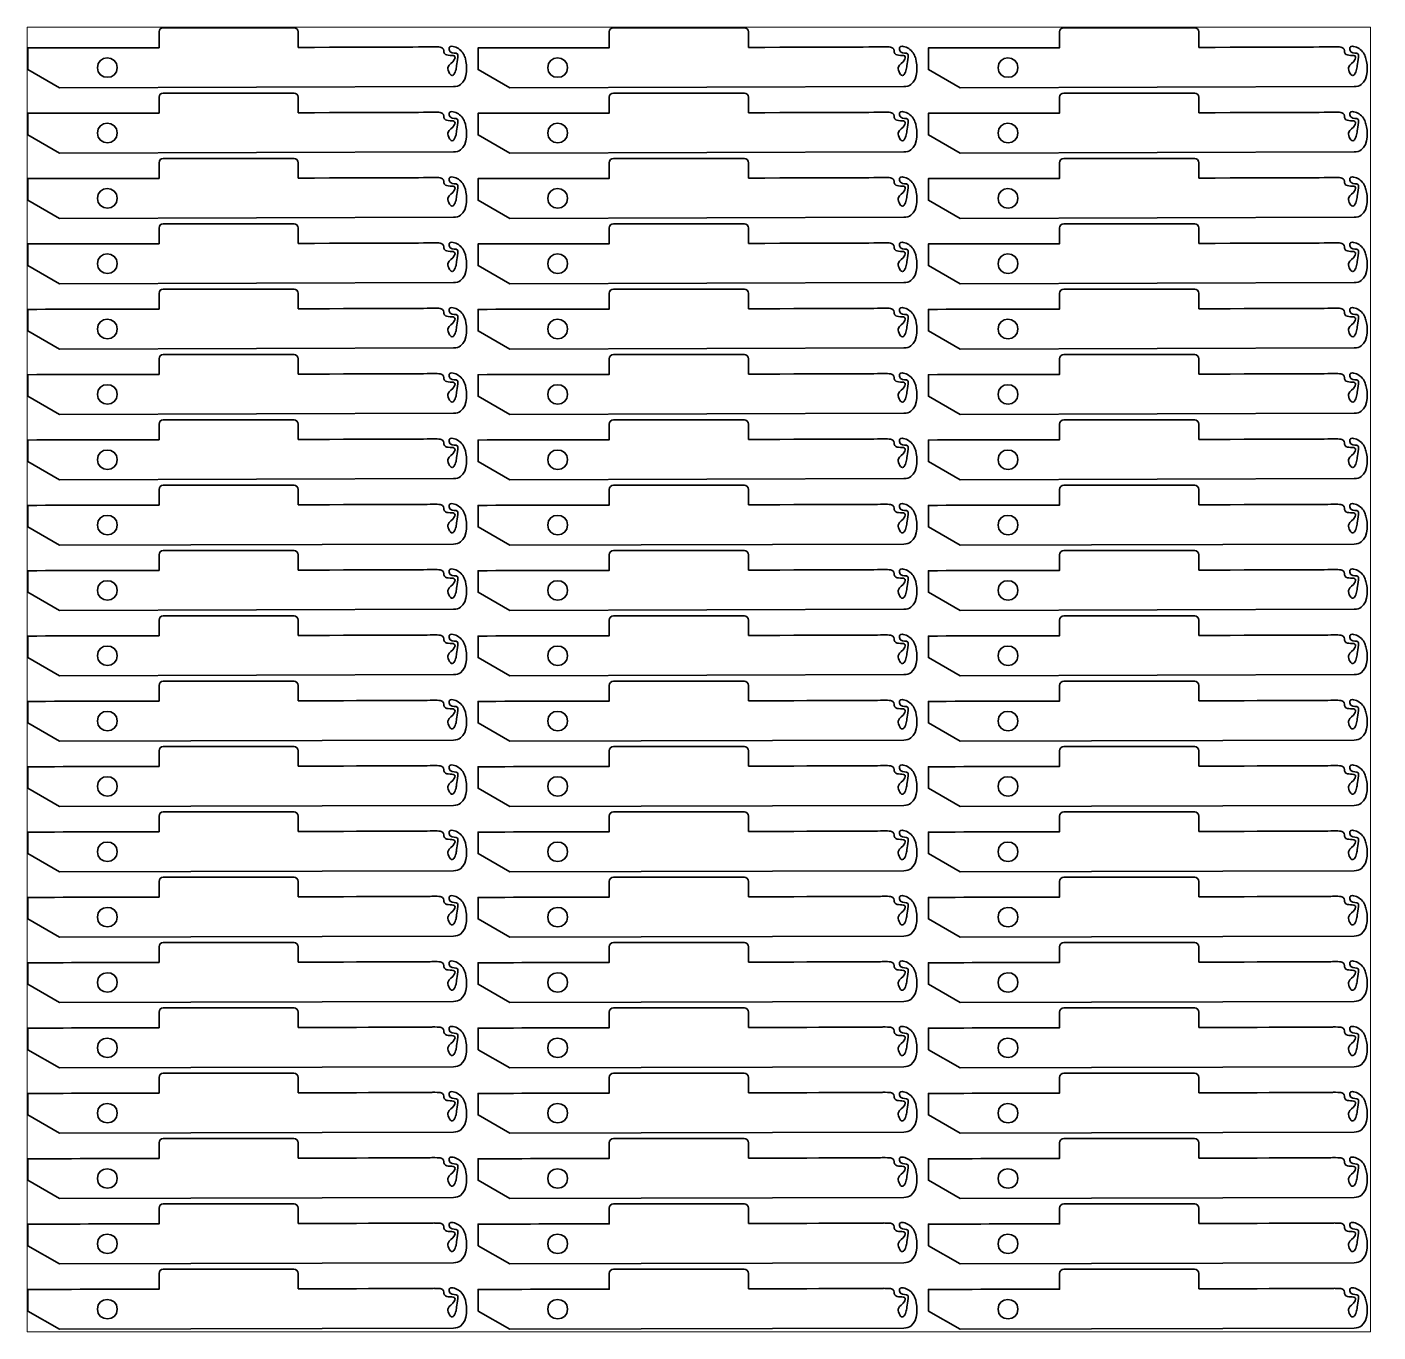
# Model space of a CAD drawing. Header units: millimetres. Extents: x -19 to 321, y -387 to -59.
import ezdxf

# ---------------------------------------------------------------- set-up
doc = ezdxf.new("R2010")
doc.units = ezdxf.units.MM
doc.header["$MEASUREMENT"] = 0
doc.layers.add('Laag 1', color=7, linetype='Continuous', lineweight=0)

# ---------------------------------------------------------------- blocks, each defined once
blk = doc.blocks.new('Block_2')
at = {"layer": 'Laag 1', "color": 177, "lineweight": 35, "true_color": 0x273582}
blk.add_lwpolyline([(94.64, -66.14)], dxfattribs=at)
for points, knots in [([(49.61, -64.07), (49.61, -64.07), (49.61, -60.2), (49.61, -60.2), (49.61, -59.61), (49.14, -59.13), (48.55, -59.13), (48.55, -59.13), (15.68, -59.13), (15.68, -59.13), (15.09, -59.13), (14.62, -59.61), (14.62, -60.2), (14.62, -60.2), (14.62, -64.15), (14.62, -64.15), (4.74, -64.17), (-6.25, -64.2), (-18.38, -64.22), (-18.38, -66.03), (-18.37, -67.83), (-18.37, -69.64), (-18.37, -69.64), (-10.42, -74.2), (-10.42, -74.2), (-10.42, -74.2), (88.65, -73.93), (88.65, -73.93), (89.39, -73.93), (89.96, -73.74), (90.39, -73.42), (92.36, -71.96), (92.09, -68.57), (91.63, -66.92), (91.44, -66.24), (91.09, -65.28), (90.17, -64.59), (89.46, -64.05), (88.22, -63.5), (87.71, -63.94), (87.63, -64.01), (87.56, -64.13), (87.53, -64.26), (87.42, -64.7), (87.81, -65.11), (87.85, -65.15), (88.42, -65.74), (89.27, -65.29), (89.66, -65.76), (89.83, -65.97), (89.75, -66.18), (89.62, -67.1), (89.38, -68.84), (89.47, -69.34), (89.05, -70.26), (88.85, -70.7), (88.66, -71.11), (88.34, -71.14), (88.02, -71.16), (87.67, -70.8), (87.44, -70.25), (87.18, -69.65), (87.22, -69.24), (87.31, -68.99), (87.56, -68.22), (88.42, -68.11), (88.88, -67.05), (89.02, -66.74), (89.09, -66.58), (89.02, -66.42), (88.75, -65.78), (86.85, -66.4), (86.36, -65.6), (86.11, -65.18), (86.35, -64.63), (85.88, -64.24), (85.79, -64.16), (85.71, -64.12), (85.59, -64.08), (85.25, -63.96), (84.82, -63.95), (83.97, -63.94), (83.77, -63.94), (83.68, -63.93), (83.47, -63.94), (82.89, -63.97), (71.97, -64.02), (49.61, -64.07)], [0, 0, 0, 0, 1, 1, 1, 2, 2, 2, 3, 3, 3, 4, 4, 4, 5, 5, 5, 6, 6, 6, 7, 7, 7, 8, 8, 8, 9, 9, 9, 10, 10, 10, 11, 11, 11, 12, 12, 12, 13, 13, 13, 14, 14, 14, 15, 15, 15, 16, 16, 16, 17, 17, 17, 18, 18, 18, 19, 19, 19, 20, 20, 20, 21, 21, 21, 22, 22, 22, 23, 23, 23, 24, 24, 24, 25, 25, 25, 26, 26, 26, 27, 27, 27, 28, 28, 28, 29, 29, 29, 29]), ([(-0.87, -69.17), (-0.91, -72.42), (4.19, -72.4), (4.13, -69.16), (4.17, -65.91), (-0.93, -65.93), (-0.87, -69.17)], [0, 0, 0, 0, 1, 1, 1, 2, 2, 2, 2])]:
    blk.add_open_spline(points, degree=3, knots=knots, dxfattribs=at)
blk = doc.blocks.new('Block_3')
at = {"layer": 'Laag 1', "color": 177, "lineweight": 35, "true_color": 0x273582}
blk.add_lwpolyline([(207.84, -66.14)], dxfattribs=at)
for points, knots in [([(162.82, -64.07), (162.82, -64.07), (162.82, -60.2), (162.82, -60.2), (162.82, -59.61), (162.34, -59.13), (161.75, -59.13), (161.75, -59.13), (128.88, -59.13), (128.88, -59.13), (128.29, -59.13), (127.82, -59.61), (127.82, -60.2), (127.82, -60.2), (127.82, -64.15), (127.82, -64.15), (117.94, -64.17), (106.95, -64.2), (94.82, -64.22), (94.82, -66.03), (94.83, -67.83), (94.84, -69.64), (94.84, -69.64), (102.78, -74.2), (102.78, -74.2), (102.78, -74.2), (201.85, -73.93), (201.85, -73.93), (202.6, -73.93), (203.16, -73.74), (203.59, -73.42), (205.56, -71.96), (205.29, -68.57), (204.83, -66.92), (204.64, -66.24), (204.29, -65.28), (203.38, -64.59), (202.66, -64.05), (201.42, -63.5), (200.91, -63.94), (200.83, -64.01), (200.76, -64.13), (200.73, -64.26), (200.62, -64.7), (201.02, -65.11), (201.05, -65.15), (201.62, -65.74), (202.47, -65.29), (202.86, -65.76), (203.03, -65.97), (202.96, -66.18), (202.83, -67.1), (202.58, -68.84), (202.67, -69.34), (202.25, -70.26), (202.05, -70.7), (201.86, -71.11), (201.54, -71.14), (201.22, -71.16), (200.87, -70.8), (200.64, -70.25), (200.38, -69.65), (200.42, -69.24), (200.51, -68.99), (200.76, -68.22), (201.62, -68.11), (202.08, -67.05), (202.22, -66.74), (202.29, -66.58), (202.22, -66.42), (201.95, -65.78), (200.06, -66.4), (199.56, -65.6), (199.31, -65.18), (199.55, -64.63), (199.08, -64.24), (198.99, -64.16), (198.91, -64.12), (198.79, -64.08), (198.45, -63.96), (198.02, -63.95), (197.17, -63.94), (196.98, -63.94), (196.88, -63.93), (196.68, -63.94), (196.09, -63.97), (185.18, -64.02), (162.82, -64.07)], [0, 0, 0, 0, 1, 1, 1, 2, 2, 2, 3, 3, 3, 4, 4, 4, 5, 5, 5, 6, 6, 6, 7, 7, 7, 8, 8, 8, 9, 9, 9, 10, 10, 10, 11, 11, 11, 12, 12, 12, 13, 13, 13, 14, 14, 14, 15, 15, 15, 16, 16, 16, 17, 17, 17, 18, 18, 18, 19, 19, 19, 20, 20, 20, 21, 21, 21, 22, 22, 22, 23, 23, 23, 24, 24, 24, 25, 25, 25, 26, 26, 26, 27, 27, 27, 28, 28, 28, 29, 29, 29, 29]), ([(112.33, -69.17), (112.29, -72.42), (117.39, -72.4), (117.33, -69.16), (117.37, -65.91), (112.28, -65.93), (112.33, -69.17)], [0, 0, 0, 0, 1, 1, 1, 2, 2, 2, 2])]:
    blk.add_open_spline(points, degree=3, knots=knots, dxfattribs=at)
blk = doc.blocks.new('Block_4')
at = {"layer": 'Laag 1', "color": 177, "lineweight": 35, "true_color": 0x273582}
blk.add_lwpolyline([(321.05, -66.14)], dxfattribs=at)
for points, knots in [([(276.02, -64.07), (276.02, -64.07), (276.02, -60.2), (276.02, -60.2), (276.02, -59.61), (275.54, -59.13), (274.95, -59.13), (274.95, -59.13), (242.09, -59.13), (242.09, -59.13), (241.5, -59.13), (241.02, -59.61), (241.02, -60.2), (241.02, -60.2), (241.02, -64.15), (241.02, -64.15), (231.14, -64.17), (220.15, -64.2), (208.02, -64.22), (208.02, -66.03), (208.03, -67.83), (208.04, -69.64), (208.04, -69.64), (215.98, -74.2), (215.98, -74.2), (215.98, -74.2), (315.05, -73.93), (315.05, -73.93), (315.8, -73.93), (316.37, -73.74), (316.79, -73.42), (318.77, -71.96), (318.49, -68.57), (318.03, -66.92), (317.84, -66.24), (317.5, -65.28), (316.58, -64.59), (315.87, -64.05), (314.62, -63.5), (314.11, -63.94), (314.03, -64.01), (313.96, -64.13), (313.93, -64.26), (313.83, -64.7), (314.22, -65.11), (314.25, -65.15), (314.82, -65.74), (315.67, -65.29), (316.06, -65.76), (316.23, -65.97), (316.16, -66.18), (316.03, -67.1), (315.78, -68.84), (315.87, -69.34), (315.45, -70.26), (315.25, -70.7), (315.06, -71.11), (314.74, -71.14), (314.43, -71.16), (314.07, -70.8), (313.84, -70.25), (313.58, -69.65), (313.62, -69.24), (313.71, -68.99), (313.96, -68.22), (314.82, -68.11), (315.28, -67.05), (315.42, -66.74), (315.49, -66.58), (315.42, -66.42), (315.15, -65.78), (313.26, -66.4), (312.76, -65.6), (312.51, -65.18), (312.75, -64.63), (312.28, -64.24), (312.19, -64.16), (312.12, -64.12), (312, -64.08), (311.65, -63.96), (311.23, -63.95), (310.38, -63.94), (310.18, -63.94), (310.08, -63.93), (309.88, -63.94), (309.29, -63.97), (298.38, -64.02), (276.02, -64.07)], [0, 0, 0, 0, 1, 1, 1, 2, 2, 2, 3, 3, 3, 4, 4, 4, 5, 5, 5, 6, 6, 6, 7, 7, 7, 8, 8, 8, 9, 9, 9, 10, 10, 10, 11, 11, 11, 12, 12, 12, 13, 13, 13, 14, 14, 14, 15, 15, 15, 16, 16, 16, 17, 17, 17, 18, 18, 18, 19, 19, 19, 20, 20, 20, 21, 21, 21, 22, 22, 22, 23, 23, 23, 24, 24, 24, 25, 25, 25, 26, 26, 26, 27, 27, 27, 28, 28, 28, 29, 29, 29, 29]), ([(225.53, -69.17), (225.5, -72.42), (230.59, -72.4), (230.53, -69.16), (230.57, -65.91), (225.48, -65.93), (225.53, -69.17)], [0, 0, 0, 0, 1, 1, 1, 2, 2, 2, 2])]:
    blk.add_open_spline(points, degree=3, knots=knots, dxfattribs=at)
blk = doc.blocks.new('Block_5')
at = {"layer": 'Laag 1', "color": 177, "lineweight": 35, "true_color": 0x273582}
blk.add_lwpolyline([(94.64, -82.57)], dxfattribs=at)
for points, knots in [([(49.61, -80.5), (49.61, -80.5), (49.61, -76.62), (49.61, -76.62), (49.61, -76.03), (49.14, -75.55), (48.55, -75.55), (48.55, -75.55), (15.68, -75.55), (15.68, -75.55), (15.09, -75.55), (14.62, -76.03), (14.62, -76.62), (14.62, -76.62), (14.62, -80.58), (14.62, -80.58), (4.74, -80.6), (-6.25, -80.62), (-18.38, -80.64), (-18.38, -82.45), (-18.37, -84.26), (-18.37, -86.07), (-18.37, -86.07), (-10.42, -90.62), (-10.42, -90.62), (-10.42, -90.62), (88.65, -90.36), (88.65, -90.36), (89.39, -90.35), (89.96, -90.17), (90.39, -89.85), (92.36, -88.38), (92.09, -84.99), (91.63, -83.35), (91.44, -82.66), (91.09, -81.7), (90.17, -81.01), (89.46, -80.48), (88.22, -79.92), (87.71, -80.37), (87.63, -80.43), (87.56, -80.55), (87.53, -80.68), (87.42, -81.12), (87.81, -81.54), (87.85, -81.57), (88.42, -82.17), (89.27, -81.71), (89.66, -82.18), (89.83, -82.39), (89.75, -82.6), (89.62, -83.52), (89.38, -85.26), (89.47, -85.76), (89.05, -86.68), (88.85, -87.13), (88.66, -87.53), (88.34, -87.56), (88.02, -87.59), (87.67, -87.22), (87.44, -86.67), (87.18, -86.07), (87.22, -85.67), (87.31, -85.41), (87.56, -84.65), (88.42, -84.54), (88.88, -83.47), (89.02, -83.16), (89.09, -83), (89.02, -82.85), (88.75, -82.2), (86.85, -82.83), (86.36, -82.02), (86.11, -81.61), (86.35, -81.05), (85.88, -80.67), (85.79, -80.59), (85.71, -80.55), (85.59, -80.5), (85.25, -80.38), (84.82, -80.37), (83.97, -80.37), (83.77, -80.36), (83.68, -80.36), (83.47, -80.37), (82.89, -80.4), (71.97, -80.44), (49.61, -80.5)], [0, 0, 0, 0, 1, 1, 1, 2, 2, 2, 3, 3, 3, 4, 4, 4, 5, 5, 5, 6, 6, 6, 7, 7, 7, 8, 8, 8, 9, 9, 9, 10, 10, 10, 11, 11, 11, 12, 12, 12, 13, 13, 13, 14, 14, 14, 15, 15, 15, 16, 16, 16, 17, 17, 17, 18, 18, 18, 19, 19, 19, 20, 20, 20, 21, 21, 21, 22, 22, 22, 23, 23, 23, 24, 24, 24, 25, 25, 25, 26, 26, 26, 27, 27, 27, 28, 28, 28, 29, 29, 29, 29]), ([(-0.87, -85.6), (-0.91, -88.84), (4.19, -88.83), (4.13, -85.58), (4.17, -82.34), (-0.93, -82.35), (-0.87, -85.6)], [0, 0, 0, 0, 1, 1, 1, 2, 2, 2, 2])]:
    blk.add_open_spline(points, degree=3, knots=knots, dxfattribs=at)
blk = doc.blocks.new('Block_6')
at = {"layer": 'Laag 1', "color": 177, "lineweight": 35, "true_color": 0x273582}
blk.add_lwpolyline([(207.84, -82.57)], dxfattribs=at)
for points, knots in [([(162.82, -80.5), (162.82, -80.5), (162.82, -76.62), (162.82, -76.62), (162.82, -76.03), (162.34, -75.55), (161.75, -75.55), (161.75, -75.55), (128.88, -75.55), (128.88, -75.55), (128.29, -75.55), (127.82, -76.03), (127.82, -76.62), (127.82, -76.62), (127.82, -80.58), (127.82, -80.58), (117.94, -80.6), (106.95, -80.62), (94.82, -80.64), (94.82, -82.45), (94.83, -84.26), (94.84, -86.07), (94.84, -86.07), (102.78, -90.62), (102.78, -90.62), (102.78, -90.62), (201.85, -90.36), (201.85, -90.36), (202.6, -90.35), (203.16, -90.17), (203.59, -89.85), (205.56, -88.38), (205.29, -84.99), (204.83, -83.35), (204.64, -82.66), (204.29, -81.7), (203.38, -81.01), (202.66, -80.48), (201.42, -79.92), (200.91, -80.37), (200.83, -80.43), (200.76, -80.55), (200.73, -80.68), (200.62, -81.12), (201.02, -81.54), (201.05, -81.57), (201.62, -82.17), (202.47, -81.71), (202.86, -82.18), (203.03, -82.39), (202.96, -82.6), (202.83, -83.52), (202.58, -85.26), (202.67, -85.76), (202.25, -86.68), (202.05, -87.13), (201.86, -87.53), (201.54, -87.56), (201.22, -87.59), (200.87, -87.22), (200.64, -86.67), (200.38, -86.07), (200.42, -85.67), (200.51, -85.41), (200.76, -84.65), (201.62, -84.54), (202.08, -83.47), (202.22, -83.16), (202.29, -83), (202.22, -82.85), (201.95, -82.2), (200.06, -82.83), (199.56, -82.02), (199.31, -81.61), (199.55, -81.05), (199.08, -80.67), (198.99, -80.59), (198.91, -80.55), (198.79, -80.5), (198.45, -80.38), (198.02, -80.37), (197.17, -80.37), (196.98, -80.36), (196.88, -80.36), (196.68, -80.37), (196.09, -80.4), (185.18, -80.44), (162.82, -80.5)], [0, 0, 0, 0, 1, 1, 1, 2, 2, 2, 3, 3, 3, 4, 4, 4, 5, 5, 5, 6, 6, 6, 7, 7, 7, 8, 8, 8, 9, 9, 9, 10, 10, 10, 11, 11, 11, 12, 12, 12, 13, 13, 13, 14, 14, 14, 15, 15, 15, 16, 16, 16, 17, 17, 17, 18, 18, 18, 19, 19, 19, 20, 20, 20, 21, 21, 21, 22, 22, 22, 23, 23, 23, 24, 24, 24, 25, 25, 25, 26, 26, 26, 27, 27, 27, 28, 28, 28, 29, 29, 29, 29]), ([(112.33, -85.6), (112.29, -88.84), (117.39, -88.83), (117.33, -85.58), (117.37, -82.34), (112.28, -82.35), (112.33, -85.6)], [0, 0, 0, 0, 1, 1, 1, 2, 2, 2, 2])]:
    blk.add_open_spline(points, degree=3, knots=knots, dxfattribs=at)
blk = doc.blocks.new('Block_7')
at = {"layer": 'Laag 1', "color": 177, "lineweight": 35, "true_color": 0x273582}
blk.add_lwpolyline([(321.05, -82.57)], dxfattribs=at)
for points, knots in [([(276.02, -80.5), (276.02, -80.5), (276.02, -76.62), (276.02, -76.62), (276.02, -76.03), (275.54, -75.55), (274.95, -75.55), (274.95, -75.55), (242.09, -75.55), (242.09, -75.55), (241.5, -75.55), (241.02, -76.03), (241.02, -76.62), (241.02, -76.62), (241.02, -80.58), (241.02, -80.58), (231.14, -80.6), (220.15, -80.62), (208.02, -80.64), (208.02, -82.45), (208.03, -84.26), (208.04, -86.07), (208.04, -86.07), (215.98, -90.62), (215.98, -90.62), (215.98, -90.62), (315.05, -90.36), (315.05, -90.36), (315.8, -90.35), (316.37, -90.17), (316.79, -89.85), (318.77, -88.38), (318.49, -84.99), (318.03, -83.35), (317.84, -82.66), (317.5, -81.7), (316.58, -81.01), (315.87, -80.48), (314.62, -79.92), (314.11, -80.37), (314.03, -80.43), (313.96, -80.55), (313.93, -80.68), (313.83, -81.12), (314.22, -81.54), (314.25, -81.57), (314.82, -82.17), (315.67, -81.71), (316.06, -82.18), (316.23, -82.39), (316.16, -82.6), (316.03, -83.52), (315.78, -85.26), (315.87, -85.76), (315.45, -86.68), (315.25, -87.13), (315.06, -87.53), (314.74, -87.56), (314.43, -87.59), (314.07, -87.22), (313.84, -86.67), (313.58, -86.07), (313.62, -85.67), (313.71, -85.41), (313.96, -84.65), (314.82, -84.54), (315.28, -83.47), (315.42, -83.16), (315.49, -83), (315.42, -82.85), (315.15, -82.2), (313.26, -82.83), (312.76, -82.02), (312.51, -81.61), (312.75, -81.05), (312.28, -80.67), (312.19, -80.59), (312.12, -80.55), (312, -80.5), (311.65, -80.38), (311.23, -80.37), (310.38, -80.37), (310.18, -80.36), (310.08, -80.36), (309.88, -80.37), (309.29, -80.4), (298.38, -80.44), (276.02, -80.5)], [0, 0, 0, 0, 1, 1, 1, 2, 2, 2, 3, 3, 3, 4, 4, 4, 5, 5, 5, 6, 6, 6, 7, 7, 7, 8, 8, 8, 9, 9, 9, 10, 10, 10, 11, 11, 11, 12, 12, 12, 13, 13, 13, 14, 14, 14, 15, 15, 15, 16, 16, 16, 17, 17, 17, 18, 18, 18, 19, 19, 19, 20, 20, 20, 21, 21, 21, 22, 22, 22, 23, 23, 23, 24, 24, 24, 25, 25, 25, 26, 26, 26, 27, 27, 27, 28, 28, 28, 29, 29, 29, 29]), ([(225.53, -85.6), (225.5, -88.84), (230.59, -88.83), (230.53, -85.58), (230.57, -82.34), (225.48, -82.35), (225.53, -85.6)], [0, 0, 0, 0, 1, 1, 1, 2, 2, 2, 2])]:
    blk.add_open_spline(points, degree=3, knots=knots, dxfattribs=at)
blk = doc.blocks.new('Block_8')
at = {"layer": 'Laag 1', "color": 177, "lineweight": 35, "true_color": 0x273582}
blk.add_lwpolyline([(94.64, -98.99)], dxfattribs=at)
for points, knots in [([(49.61, -96.92), (49.61, -96.92), (49.61, -93.05), (49.61, -93.05), (49.61, -92.46), (49.14, -91.98), (48.55, -91.98), (48.55, -91.98), (15.68, -91.98), (15.68, -91.98), (15.09, -91.98), (14.62, -92.46), (14.62, -93.05), (14.62, -93.05), (14.62, -97), (14.62, -97), (4.74, -97.02), (-6.25, -97.04), (-18.38, -97.07), (-18.38, -98.87), (-18.37, -100.68), (-18.37, -102.49), (-18.37, -102.49), (-10.42, -107.05), (-10.42, -107.05), (-10.42, -107.05), (88.65, -106.78), (88.65, -106.78), (89.39, -106.78), (89.96, -106.59), (90.39, -106.27), (92.36, -104.8), (92.09, -101.42), (91.63, -99.77), (91.44, -99.09), (91.09, -98.13), (90.17, -97.43), (89.46, -96.9), (88.22, -96.34), (87.71, -96.79), (87.63, -96.86), (87.56, -96.98), (87.53, -97.11), (87.42, -97.54), (87.81, -97.96), (87.85, -97.99), (88.42, -98.59), (89.27, -98.14), (89.66, -98.61), (89.83, -98.81), (89.75, -99.02), (89.62, -99.95), (89.38, -101.68), (89.47, -102.18), (89.05, -103.11), (88.85, -103.55), (88.66, -103.96), (88.34, -103.98), (88.02, -104.01), (87.67, -103.65), (87.44, -103.1), (87.18, -102.5), (87.22, -102.09), (87.31, -101.84), (87.56, -101.07), (88.42, -100.96), (88.88, -99.9), (89.02, -99.58), (89.09, -99.43), (89.02, -99.27), (88.75, -98.62), (86.85, -99.25), (86.36, -98.44), (86.11, -98.03), (86.35, -97.47), (85.88, -97.09), (85.79, -97.01), (85.71, -96.97), (85.59, -96.93), (85.25, -96.8), (84.82, -96.8), (83.97, -96.79), (83.77, -96.79), (83.68, -96.78), (83.47, -96.79), (82.89, -96.82), (71.97, -96.86), (49.61, -96.92)], [0, 0, 0, 0, 1, 1, 1, 2, 2, 2, 3, 3, 3, 4, 4, 4, 5, 5, 5, 6, 6, 6, 7, 7, 7, 8, 8, 8, 9, 9, 9, 10, 10, 10, 11, 11, 11, 12, 12, 12, 13, 13, 13, 14, 14, 14, 15, 15, 15, 16, 16, 16, 17, 17, 17, 18, 18, 18, 19, 19, 19, 20, 20, 20, 21, 21, 21, 22, 22, 22, 23, 23, 23, 24, 24, 24, 25, 25, 25, 26, 26, 26, 27, 27, 27, 28, 28, 28, 29, 29, 29, 29]), ([(-0.87, -102.02), (-0.91, -105.26), (4.19, -105.25), (4.13, -102.01), (4.17, -98.76), (-0.93, -98.78), (-0.87, -102.02)], [0, 0, 0, 0, 1, 1, 1, 2, 2, 2, 2])]:
    blk.add_open_spline(points, degree=3, knots=knots, dxfattribs=at)
blk = doc.blocks.new('Block_9')
at = {"layer": 'Laag 1', "color": 177, "lineweight": 35, "true_color": 0x273582}
blk.add_lwpolyline([(207.84, -98.99)], dxfattribs=at)
for points, knots in [([(162.82, -96.92), (162.82, -96.92), (162.82, -93.05), (162.82, -93.05), (162.82, -92.46), (162.34, -91.98), (161.75, -91.98), (161.75, -91.98), (128.88, -91.98), (128.88, -91.98), (128.29, -91.98), (127.82, -92.46), (127.82, -93.05), (127.82, -93.05), (127.82, -97), (127.82, -97), (117.94, -97.02), (106.95, -97.04), (94.82, -97.07), (94.82, -98.87), (94.83, -100.68), (94.84, -102.49), (94.84, -102.49), (102.78, -107.05), (102.78, -107.05), (102.78, -107.05), (201.85, -106.78), (201.85, -106.78), (202.6, -106.78), (203.16, -106.59), (203.59, -106.27), (205.56, -104.8), (205.29, -101.42), (204.83, -99.77), (204.64, -99.09), (204.29, -98.13), (203.38, -97.43), (202.66, -96.9), (201.42, -96.34), (200.91, -96.79), (200.83, -96.86), (200.76, -96.98), (200.73, -97.11), (200.62, -97.54), (201.02, -97.96), (201.05, -97.99), (201.62, -98.59), (202.47, -98.14), (202.86, -98.61), (203.03, -98.81), (202.96, -99.02), (202.83, -99.95), (202.58, -101.68), (202.67, -102.18), (202.25, -103.11), (202.05, -103.55), (201.86, -103.96), (201.54, -103.98), (201.22, -104.01), (200.87, -103.65), (200.64, -103.1), (200.38, -102.5), (200.42, -102.09), (200.51, -101.84), (200.76, -101.07), (201.62, -100.96), (202.08, -99.9), (202.22, -99.58), (202.29, -99.43), (202.22, -99.27), (201.95, -98.62), (200.06, -99.25), (199.56, -98.44), (199.31, -98.03), (199.55, -97.47), (199.08, -97.09), (198.99, -97.01), (198.91, -96.97), (198.79, -96.93), (198.45, -96.8), (198.02, -96.8), (197.17, -96.79), (196.98, -96.79), (196.88, -96.78), (196.68, -96.79), (196.09, -96.82), (185.18, -96.86), (162.82, -96.92)], [0, 0, 0, 0, 1, 1, 1, 2, 2, 2, 3, 3, 3, 4, 4, 4, 5, 5, 5, 6, 6, 6, 7, 7, 7, 8, 8, 8, 9, 9, 9, 10, 10, 10, 11, 11, 11, 12, 12, 12, 13, 13, 13, 14, 14, 14, 15, 15, 15, 16, 16, 16, 17, 17, 17, 18, 18, 18, 19, 19, 19, 20, 20, 20, 21, 21, 21, 22, 22, 22, 23, 23, 23, 24, 24, 24, 25, 25, 25, 26, 26, 26, 27, 27, 27, 28, 28, 28, 29, 29, 29, 29]), ([(112.33, -102.02), (112.29, -105.26), (117.39, -105.25), (117.33, -102.01), (117.37, -98.76), (112.28, -98.78), (112.33, -102.02)], [0, 0, 0, 0, 1, 1, 1, 2, 2, 2, 2])]:
    blk.add_open_spline(points, degree=3, knots=knots, dxfattribs=at)
blk = doc.blocks.new('Block_10')
at = {"layer": 'Laag 1', "color": 177, "lineweight": 35, "true_color": 0x273582}
blk.add_lwpolyline([(321.05, -98.99)], dxfattribs=at)
for points, knots in [([(276.02, -96.92), (276.02, -96.92), (276.02, -93.05), (276.02, -93.05), (276.02, -92.46), (275.54, -91.98), (274.95, -91.98), (274.95, -91.98), (242.09, -91.98), (242.09, -91.98), (241.5, -91.98), (241.02, -92.46), (241.02, -93.05), (241.02, -93.05), (241.02, -97), (241.02, -97), (231.14, -97.02), (220.15, -97.04), (208.02, -97.07), (208.02, -98.87), (208.03, -100.68), (208.04, -102.49), (208.04, -102.49), (215.98, -107.05), (215.98, -107.05), (215.98, -107.05), (315.05, -106.78), (315.05, -106.78), (315.8, -106.78), (316.37, -106.59), (316.79, -106.27), (318.77, -104.8), (318.49, -101.42), (318.03, -99.77), (317.84, -99.09), (317.5, -98.13), (316.58, -97.43), (315.87, -96.9), (314.62, -96.34), (314.11, -96.79), (314.03, -96.86), (313.96, -96.98), (313.93, -97.11), (313.83, -97.54), (314.22, -97.96), (314.25, -97.99), (314.82, -98.59), (315.67, -98.14), (316.06, -98.61), (316.23, -98.81), (316.16, -99.02), (316.03, -99.95), (315.78, -101.68), (315.87, -102.18), (315.45, -103.11), (315.25, -103.55), (315.06, -103.96), (314.74, -103.98), (314.43, -104.01), (314.07, -103.65), (313.84, -103.1), (313.58, -102.5), (313.62, -102.09), (313.71, -101.84), (313.96, -101.07), (314.82, -100.96), (315.28, -99.9), (315.42, -99.58), (315.49, -99.43), (315.42, -99.27), (315.15, -98.62), (313.26, -99.25), (312.76, -98.44), (312.51, -98.03), (312.75, -97.47), (312.28, -97.09), (312.19, -97.01), (312.12, -96.97), (312, -96.93), (311.65, -96.8), (311.23, -96.8), (310.38, -96.79), (310.18, -96.79), (310.08, -96.78), (309.88, -96.79), (309.29, -96.82), (298.38, -96.86), (276.02, -96.92)], [0, 0, 0, 0, 1, 1, 1, 2, 2, 2, 3, 3, 3, 4, 4, 4, 5, 5, 5, 6, 6, 6, 7, 7, 7, 8, 8, 8, 9, 9, 9, 10, 10, 10, 11, 11, 11, 12, 12, 12, 13, 13, 13, 14, 14, 14, 15, 15, 15, 16, 16, 16, 17, 17, 17, 18, 18, 18, 19, 19, 19, 20, 20, 20, 21, 21, 21, 22, 22, 22, 23, 23, 23, 24, 24, 24, 25, 25, 25, 26, 26, 26, 27, 27, 27, 28, 28, 28, 29, 29, 29, 29]), ([(225.53, -102.02), (225.5, -105.26), (230.59, -105.25), (230.53, -102.01), (230.57, -98.76), (225.48, -98.78), (225.53, -102.02)], [0, 0, 0, 0, 1, 1, 1, 2, 2, 2, 2])]:
    blk.add_open_spline(points, degree=3, knots=knots, dxfattribs=at)
blk = doc.blocks.new('Block_11')
at = {"layer": 'Laag 1', "color": 177, "lineweight": 35, "true_color": 0x273582}
blk.add_lwpolyline([(94.64, -115.41)], dxfattribs=at)
for points, knots in [([(49.61, -113.34), (49.61, -113.34), (49.61, -109.47), (49.61, -109.47), (49.61, -108.88), (49.14, -108.4), (48.55, -108.4), (48.55, -108.4), (15.68, -108.4), (15.68, -108.4), (15.09, -108.4), (14.62, -108.88), (14.62, -109.47), (14.62, -109.47), (14.62, -113.42), (14.62, -113.42), (4.74, -113.45), (-6.25, -113.47), (-18.38, -113.49), (-18.38, -115.3), (-18.37, -117.1), (-18.37, -118.91), (-18.37, -118.91), (-10.42, -123.47), (-10.42, -123.47), (-10.42, -123.47), (88.65, -123.2), (88.65, -123.2), (89.39, -123.2), (89.96, -123.01), (90.39, -122.7), (92.36, -121.23), (92.09, -117.84), (91.63, -116.19), (91.44, -115.51), (91.09, -114.55), (90.17, -113.86), (89.46, -113.32), (88.22, -112.77), (87.71, -113.21), (87.63, -113.28), (87.56, -113.4), (87.53, -113.53), (87.42, -113.97), (87.81, -114.38), (87.85, -114.42), (88.42, -115.02), (89.27, -114.56), (89.66, -115.03), (89.83, -115.24), (89.75, -115.45), (89.62, -116.37), (89.38, -118.11), (89.47, -118.61), (89.05, -119.53), (88.85, -119.98), (88.66, -120.38), (88.34, -120.41), (88.02, -120.43), (87.67, -120.07), (87.44, -119.52), (87.18, -118.92), (87.22, -118.52), (87.31, -118.26), (87.56, -117.5), (88.42, -117.38), (88.88, -116.32), (89.02, -116.01), (89.09, -115.85), (89.02, -115.69), (88.75, -115.05), (86.85, -115.68), (86.36, -114.87), (86.11, -114.45), (86.35, -113.9), (85.88, -113.51), (85.79, -113.44), (85.71, -113.39), (85.59, -113.35), (85.25, -113.23), (84.82, -113.22), (83.97, -113.21), (83.77, -113.21), (83.68, -113.2), (83.47, -113.21), (82.89, -113.24), (71.97, -113.29), (49.61, -113.34)], [0, 0, 0, 0, 1, 1, 1, 2, 2, 2, 3, 3, 3, 4, 4, 4, 5, 5, 5, 6, 6, 6, 7, 7, 7, 8, 8, 8, 9, 9, 9, 10, 10, 10, 11, 11, 11, 12, 12, 12, 13, 13, 13, 14, 14, 14, 15, 15, 15, 16, 16, 16, 17, 17, 17, 18, 18, 18, 19, 19, 19, 20, 20, 20, 21, 21, 21, 22, 22, 22, 23, 23, 23, 24, 24, 24, 25, 25, 25, 26, 26, 26, 27, 27, 27, 28, 28, 28, 29, 29, 29, 29]), ([(-0.87, -118.44), (-0.91, -121.69), (4.19, -121.67), (4.13, -118.43), (4.17, -115.19), (-0.93, -115.2), (-0.87, -118.44)], [0, 0, 0, 0, 1, 1, 1, 2, 2, 2, 2])]:
    blk.add_open_spline(points, degree=3, knots=knots, dxfattribs=at)
blk = doc.blocks.new('Block_12')
at = {"layer": 'Laag 1', "color": 177, "lineweight": 35, "true_color": 0x273582}
blk.add_lwpolyline([(207.84, -115.41)], dxfattribs=at)
for points, knots in [([(162.82, -113.34), (162.82, -113.34), (162.82, -109.47), (162.82, -109.47), (162.82, -108.88), (162.34, -108.4), (161.75, -108.4), (161.75, -108.4), (128.88, -108.4), (128.88, -108.4), (128.29, -108.4), (127.82, -108.88), (127.82, -109.47), (127.82, -109.47), (127.82, -113.42), (127.82, -113.42), (117.94, -113.45), (106.95, -113.47), (94.82, -113.49), (94.82, -115.3), (94.83, -117.1), (94.84, -118.91), (94.84, -118.91), (102.78, -123.47), (102.78, -123.47), (102.78, -123.47), (201.85, -123.2), (201.85, -123.2), (202.6, -123.2), (203.16, -123.01), (203.59, -122.7), (205.56, -121.23), (205.29, -117.84), (204.83, -116.19), (204.64, -115.51), (204.29, -114.55), (203.38, -113.86), (202.66, -113.32), (201.42, -112.77), (200.91, -113.21), (200.83, -113.28), (200.76, -113.4), (200.73, -113.53), (200.62, -113.97), (201.02, -114.38), (201.05, -114.42), (201.62, -115.02), (202.47, -114.56), (202.86, -115.03), (203.03, -115.24), (202.96, -115.45), (202.83, -116.37), (202.58, -118.11), (202.67, -118.61), (202.25, -119.53), (202.05, -119.98), (201.86, -120.38), (201.54, -120.41), (201.22, -120.43), (200.87, -120.07), (200.64, -119.52), (200.38, -118.92), (200.42, -118.52), (200.51, -118.26), (200.76, -117.5), (201.62, -117.38), (202.08, -116.32), (202.22, -116.01), (202.29, -115.85), (202.22, -115.69), (201.95, -115.05), (200.06, -115.68), (199.56, -114.87), (199.31, -114.45), (199.55, -113.9), (199.08, -113.51), (198.99, -113.44), (198.91, -113.39), (198.79, -113.35), (198.45, -113.23), (198.02, -113.22), (197.17, -113.21), (196.98, -113.21), (196.88, -113.2), (196.68, -113.21), (196.09, -113.24), (185.18, -113.29), (162.82, -113.34)], [0, 0, 0, 0, 1, 1, 1, 2, 2, 2, 3, 3, 3, 4, 4, 4, 5, 5, 5, 6, 6, 6, 7, 7, 7, 8, 8, 8, 9, 9, 9, 10, 10, 10, 11, 11, 11, 12, 12, 12, 13, 13, 13, 14, 14, 14, 15, 15, 15, 16, 16, 16, 17, 17, 17, 18, 18, 18, 19, 19, 19, 20, 20, 20, 21, 21, 21, 22, 22, 22, 23, 23, 23, 24, 24, 24, 25, 25, 25, 26, 26, 26, 27, 27, 27, 28, 28, 28, 29, 29, 29, 29]), ([(112.33, -118.44), (112.29, -121.69), (117.39, -121.67), (117.33, -118.43), (117.37, -115.19), (112.28, -115.2), (112.33, -118.44)], [0, 0, 0, 0, 1, 1, 1, 2, 2, 2, 2])]:
    blk.add_open_spline(points, degree=3, knots=knots, dxfattribs=at)
blk = doc.blocks.new('Block_13')
at = {"layer": 'Laag 1', "color": 177, "lineweight": 35, "true_color": 0x273582}
blk.add_lwpolyline([(321.05, -115.41)], dxfattribs=at)
for points, knots in [([(276.02, -113.34), (276.02, -113.34), (276.02, -109.47), (276.02, -109.47), (276.02, -108.88), (275.54, -108.4), (274.95, -108.4), (274.95, -108.4), (242.09, -108.4), (242.09, -108.4), (241.5, -108.4), (241.02, -108.88), (241.02, -109.47), (241.02, -109.47), (241.02, -113.42), (241.02, -113.42), (231.14, -113.45), (220.15, -113.47), (208.02, -113.49), (208.02, -115.3), (208.03, -117.1), (208.04, -118.91), (208.04, -118.91), (215.98, -123.47), (215.98, -123.47), (215.98, -123.47), (315.05, -123.2), (315.05, -123.2), (315.8, -123.2), (316.37, -123.01), (316.79, -122.7), (318.77, -121.23), (318.49, -117.84), (318.03, -116.19), (317.84, -115.51), (317.5, -114.55), (316.58, -113.86), (315.87, -113.32), (314.62, -112.77), (314.11, -113.21), (314.03, -113.28), (313.96, -113.4), (313.93, -113.53), (313.83, -113.97), (314.22, -114.38), (314.25, -114.42), (314.82, -115.02), (315.67, -114.56), (316.06, -115.03), (316.23, -115.24), (316.16, -115.45), (316.03, -116.37), (315.78, -118.11), (315.87, -118.61), (315.45, -119.53), (315.25, -119.98), (315.06, -120.38), (314.74, -120.41), (314.43, -120.43), (314.07, -120.07), (313.84, -119.52), (313.58, -118.92), (313.62, -118.52), (313.71, -118.26), (313.96, -117.5), (314.82, -117.38), (315.28, -116.32), (315.42, -116.01), (315.49, -115.85), (315.42, -115.69), (315.15, -115.05), (313.26, -115.68), (312.76, -114.87), (312.51, -114.45), (312.75, -113.9), (312.28, -113.51), (312.19, -113.44), (312.12, -113.39), (312, -113.35), (311.65, -113.23), (311.23, -113.22), (310.38, -113.21), (310.18, -113.21), (310.08, -113.2), (309.88, -113.21), (309.29, -113.24), (298.38, -113.29), (276.02, -113.34)], [0, 0, 0, 0, 1, 1, 1, 2, 2, 2, 3, 3, 3, 4, 4, 4, 5, 5, 5, 6, 6, 6, 7, 7, 7, 8, 8, 8, 9, 9, 9, 10, 10, 10, 11, 11, 11, 12, 12, 12, 13, 13, 13, 14, 14, 14, 15, 15, 15, 16, 16, 16, 17, 17, 17, 18, 18, 18, 19, 19, 19, 20, 20, 20, 21, 21, 21, 22, 22, 22, 23, 23, 23, 24, 24, 24, 25, 25, 25, 26, 26, 26, 27, 27, 27, 28, 28, 28, 29, 29, 29, 29]), ([(225.53, -118.44), (225.5, -121.69), (230.59, -121.67), (230.53, -118.43), (230.57, -115.19), (225.48, -115.2), (225.53, -118.44)], [0, 0, 0, 0, 1, 1, 1, 2, 2, 2, 2])]:
    blk.add_open_spline(points, degree=3, knots=knots, dxfattribs=at)
blk = doc.blocks.new('Block_14')
at = {"layer": 'Laag 1', "color": 177, "lineweight": 35, "true_color": 0x273582}
blk.add_lwpolyline([(94.64, -131.84)], dxfattribs=at)
for points, knots in [([(49.61, -129.77), (49.61, -129.77), (49.61, -125.89), (49.61, -125.89), (49.61, -125.3), (49.14, -124.82), (48.55, -124.82), (48.55, -124.82), (15.68, -124.82), (15.68, -124.82), (15.09, -124.82), (14.62, -125.3), (14.62, -125.89), (14.62, -125.89), (14.62, -129.85), (14.62, -129.85), (4.74, -129.87), (-6.25, -129.89), (-18.38, -129.92), (-18.38, -131.72), (-18.37, -133.53), (-18.37, -135.34), (-18.37, -135.34), (-10.42, -139.9), (-10.42, -139.9), (-10.42, -139.9), (88.65, -139.63), (88.65, -139.63), (89.39, -139.62), (89.96, -139.44), (90.39, -139.12), (92.36, -137.65), (92.09, -134.26), (91.63, -132.62), (91.44, -131.93), (91.09, -130.97), (90.17, -130.28), (89.46, -129.75), (88.22, -129.19), (87.71, -129.64), (87.63, -129.7), (87.56, -129.82), (87.53, -129.95), (87.42, -130.39), (87.81, -130.81), (87.85, -130.84), (88.42, -131.44), (89.27, -130.98), (89.66, -131.45), (89.83, -131.66), (89.75, -131.87), (89.62, -132.79), (89.38, -134.53), (89.47, -135.03), (89.05, -135.95), (88.85, -136.4), (88.66, -136.8), (88.34, -136.83), (88.02, -136.86), (87.67, -136.49), (87.44, -135.94), (87.18, -135.34), (87.22, -134.94), (87.31, -134.68), (87.56, -133.92), (88.42, -133.81), (88.88, -132.74), (89.02, -132.43), (89.09, -132.28), (89.02, -132.12), (88.75, -131.47), (86.85, -132.1), (86.36, -131.29), (86.11, -130.88), (86.35, -130.32), (85.88, -129.94), (85.79, -129.86), (85.71, -129.82), (85.59, -129.77), (85.25, -129.65), (84.82, -129.64), (83.97, -129.64), (83.77, -129.63), (83.68, -129.63), (83.47, -129.64), (82.89, -129.67), (71.97, -129.71), (49.61, -129.77)], [0, 0, 0, 0, 1, 1, 1, 2, 2, 2, 3, 3, 3, 4, 4, 4, 5, 5, 5, 6, 6, 6, 7, 7, 7, 8, 8, 8, 9, 9, 9, 10, 10, 10, 11, 11, 11, 12, 12, 12, 13, 13, 13, 14, 14, 14, 15, 15, 15, 16, 16, 16, 17, 17, 17, 18, 18, 18, 19, 19, 19, 20, 20, 20, 21, 21, 21, 22, 22, 22, 23, 23, 23, 24, 24, 24, 25, 25, 25, 26, 26, 26, 27, 27, 27, 28, 28, 28, 29, 29, 29, 29]), ([(-0.87, -134.87), (-0.91, -138.11), (4.19, -138.1), (4.13, -134.85), (4.17, -131.61), (-0.93, -131.62), (-0.87, -134.87)], [0, 0, 0, 0, 1, 1, 1, 2, 2, 2, 2])]:
    blk.add_open_spline(points, degree=3, knots=knots, dxfattribs=at)
blk = doc.blocks.new('Block_15')
at = {"layer": 'Laag 1', "color": 177, "lineweight": 35, "true_color": 0x273582}
blk.add_lwpolyline([(207.84, -131.84)], dxfattribs=at)
for points, knots in [([(162.82, -129.77), (162.82, -129.77), (162.82, -125.89), (162.82, -125.89), (162.82, -125.3), (162.34, -124.82), (161.75, -124.82), (161.75, -124.82), (128.88, -124.82), (128.88, -124.82), (128.29, -124.82), (127.82, -125.3), (127.82, -125.89), (127.82, -125.89), (127.82, -129.85), (127.82, -129.85), (117.94, -129.87), (106.95, -129.89), (94.82, -129.92), (94.82, -131.72), (94.83, -133.53), (94.84, -135.34), (94.84, -135.34), (102.78, -139.9), (102.78, -139.9), (102.78, -139.9), (201.85, -139.63), (201.85, -139.63), (202.6, -139.62), (203.16, -139.44), (203.59, -139.12), (205.56, -137.65), (205.29, -134.26), (204.83, -132.62), (204.64, -131.93), (204.29, -130.97), (203.38, -130.28), (202.66, -129.75), (201.42, -129.19), (200.91, -129.64), (200.83, -129.7), (200.76, -129.82), (200.73, -129.95), (200.62, -130.39), (201.02, -130.81), (201.05, -130.84), (201.62, -131.44), (202.47, -130.98), (202.86, -131.45), (203.03, -131.66), (202.96, -131.87), (202.83, -132.79), (202.58, -134.53), (202.67, -135.03), (202.25, -135.95), (202.05, -136.4), (201.86, -136.8), (201.54, -136.83), (201.22, -136.86), (200.87, -136.49), (200.64, -135.94), (200.38, -135.34), (200.42, -134.94), (200.51, -134.68), (200.76, -133.92), (201.62, -133.81), (202.08, -132.74), (202.22, -132.43), (202.29, -132.28), (202.22, -132.12), (201.95, -131.47), (200.06, -132.1), (199.56, -131.29), (199.31, -130.88), (199.55, -130.32), (199.08, -129.94), (198.99, -129.86), (198.91, -129.82), (198.79, -129.77), (198.45, -129.65), (198.02, -129.64), (197.17, -129.64), (196.98, -129.63), (196.88, -129.63), (196.68, -129.64), (196.09, -129.67), (185.18, -129.71), (162.82, -129.77)], [0, 0, 0, 0, 1, 1, 1, 2, 2, 2, 3, 3, 3, 4, 4, 4, 5, 5, 5, 6, 6, 6, 7, 7, 7, 8, 8, 8, 9, 9, 9, 10, 10, 10, 11, 11, 11, 12, 12, 12, 13, 13, 13, 14, 14, 14, 15, 15, 15, 16, 16, 16, 17, 17, 17, 18, 18, 18, 19, 19, 19, 20, 20, 20, 21, 21, 21, 22, 22, 22, 23, 23, 23, 24, 24, 24, 25, 25, 25, 26, 26, 26, 27, 27, 27, 28, 28, 28, 29, 29, 29, 29]), ([(112.33, -134.87), (112.29, -138.11), (117.39, -138.1), (117.33, -134.85), (117.37, -131.61), (112.28, -131.62), (112.33, -134.87)], [0, 0, 0, 0, 1, 1, 1, 2, 2, 2, 2])]:
    blk.add_open_spline(points, degree=3, knots=knots, dxfattribs=at)
blk = doc.blocks.new('Block_16')
at = {"layer": 'Laag 1', "color": 177, "lineweight": 35, "true_color": 0x273582}
blk.add_lwpolyline([(321.05, -131.84)], dxfattribs=at)
for points, knots in [([(276.02, -129.77), (276.02, -129.77), (276.02, -125.89), (276.02, -125.89), (276.02, -125.3), (275.54, -124.82), (274.95, -124.82), (274.95, -124.82), (242.09, -124.82), (242.09, -124.82), (241.5, -124.82), (241.02, -125.3), (241.02, -125.89), (241.02, -125.89), (241.02, -129.85), (241.02, -129.85), (231.14, -129.87), (220.15, -129.89), (208.02, -129.92), (208.02, -131.72), (208.03, -133.53), (208.04, -135.34), (208.04, -135.34), (215.98, -139.9), (215.98, -139.9), (215.98, -139.9), (315.05, -139.63), (315.05, -139.63), (315.8, -139.62), (316.37, -139.44), (316.79, -139.12), (318.77, -137.65), (318.49, -134.26), (318.03, -132.62), (317.84, -131.93), (317.5, -130.97), (316.58, -130.28), (315.87, -129.75), (314.62, -129.19), (314.11, -129.64), (314.03, -129.7), (313.96, -129.82), (313.93, -129.95), (313.83, -130.39), (314.22, -130.81), (314.25, -130.84), (314.82, -131.44), (315.67, -130.98), (316.06, -131.45), (316.23, -131.66), (316.16, -131.87), (316.03, -132.79), (315.78, -134.53), (315.87, -135.03), (315.45, -135.95), (315.25, -136.4), (315.06, -136.8), (314.74, -136.83), (314.43, -136.86), (314.07, -136.49), (313.84, -135.94), (313.58, -135.34), (313.62, -134.94), (313.71, -134.68), (313.96, -133.92), (314.82, -133.81), (315.28, -132.74), (315.42, -132.43), (315.49, -132.28), (315.42, -132.12), (315.15, -131.47), (313.26, -132.1), (312.76, -131.29), (312.51, -130.88), (312.75, -130.32), (312.28, -129.94), (312.19, -129.86), (312.12, -129.82), (312, -129.77), (311.65, -129.65), (311.23, -129.64), (310.38, -129.64), (310.18, -129.63), (310.08, -129.63), (309.88, -129.64), (309.29, -129.67), (298.38, -129.71), (276.02, -129.77)], [0, 0, 0, 0, 1, 1, 1, 2, 2, 2, 3, 3, 3, 4, 4, 4, 5, 5, 5, 6, 6, 6, 7, 7, 7, 8, 8, 8, 9, 9, 9, 10, 10, 10, 11, 11, 11, 12, 12, 12, 13, 13, 13, 14, 14, 14, 15, 15, 15, 16, 16, 16, 17, 17, 17, 18, 18, 18, 19, 19, 19, 20, 20, 20, 21, 21, 21, 22, 22, 22, 23, 23, 23, 24, 24, 24, 25, 25, 25, 26, 26, 26, 27, 27, 27, 28, 28, 28, 29, 29, 29, 29]), ([(225.53, -134.87), (225.5, -138.11), (230.59, -138.1), (230.53, -134.85), (230.57, -131.61), (225.48, -131.62), (225.53, -134.87)], [0, 0, 0, 0, 1, 1, 1, 2, 2, 2, 2])]:
    blk.add_open_spline(points, degree=3, knots=knots, dxfattribs=at)
blk = doc.blocks.new('Block_17')
at = {"layer": 'Laag 1', "color": 177, "lineweight": 35, "true_color": 0x273582}
blk.add_lwpolyline([(94.64, -148.26)], dxfattribs=at)
for points, knots in [([(49.61, -146.19), (49.61, -146.19), (49.61, -142.32), (49.61, -142.32), (49.61, -141.73), (49.14, -141.25), (48.55, -141.25), (48.55, -141.25), (15.68, -141.25), (15.68, -141.25), (15.09, -141.25), (14.62, -141.73), (14.62, -142.32), (14.62, -142.32), (14.62, -146.27), (14.62, -146.27), (4.74, -146.29), (-6.25, -146.31), (-18.38, -146.34), (-18.38, -148.14), (-18.37, -149.95), (-18.37, -151.76), (-18.37, -151.76), (-10.42, -156.32), (-10.42, -156.32), (-10.42, -156.32), (88.65, -156.05), (88.65, -156.05), (89.39, -156.05), (89.96, -155.86), (90.39, -155.54), (92.36, -154.08), (92.09, -150.69), (91.63, -149.04), (91.44, -148.36), (91.09, -147.4), (90.17, -146.71), (89.46, -146.17), (88.22, -145.62), (87.71, -146.06), (87.63, -146.13), (87.56, -146.25), (87.53, -146.38), (87.42, -146.81), (87.81, -147.23), (87.85, -147.26), (88.42, -147.86), (89.27, -147.41), (89.66, -147.88), (89.83, -148.08), (89.75, -148.29), (89.62, -149.22), (89.38, -150.95), (89.47, -151.45), (89.05, -152.38), (88.85, -152.82), (88.66, -153.23), (88.34, -153.25), (88.02, -153.28), (87.67, -152.92), (87.44, -152.37), (87.18, -151.77), (87.22, -151.36), (87.31, -151.11), (87.56, -150.34), (88.42, -150.23), (88.88, -149.17), (89.02, -148.85), (89.09, -148.7), (89.02, -148.54), (88.75, -147.89), (86.85, -148.52), (86.36, -147.71), (86.11, -147.3), (86.35, -146.74), (85.88, -146.36), (85.79, -146.28), (85.71, -146.24), (85.59, -146.2), (85.25, -146.07), (84.82, -146.07), (83.97, -146.06), (83.77, -146.06), (83.68, -146.05), (83.47, -146.06), (82.89, -146.09), (71.97, -146.13), (49.61, -146.19)], [0, 0, 0, 0, 1, 1, 1, 2, 2, 2, 3, 3, 3, 4, 4, 4, 5, 5, 5, 6, 6, 6, 7, 7, 7, 8, 8, 8, 9, 9, 9, 10, 10, 10, 11, 11, 11, 12, 12, 12, 13, 13, 13, 14, 14, 14, 15, 15, 15, 16, 16, 16, 17, 17, 17, 18, 18, 18, 19, 19, 19, 20, 20, 20, 21, 21, 21, 22, 22, 22, 23, 23, 23, 24, 24, 24, 25, 25, 25, 26, 26, 26, 27, 27, 27, 28, 28, 28, 29, 29, 29, 29]), ([(-0.87, -151.29), (-0.91, -154.53), (4.19, -154.52), (4.13, -151.28), (4.17, -148.03), (-0.93, -148.05), (-0.87, -151.29)], [0, 0, 0, 0, 1, 1, 1, 2, 2, 2, 2])]:
    blk.add_open_spline(points, degree=3, knots=knots, dxfattribs=at)
blk = doc.blocks.new('Block_18')
at = {"layer": 'Laag 1', "color": 177, "lineweight": 35, "true_color": 0x273582}
blk.add_lwpolyline([(207.84, -148.26)], dxfattribs=at)
for points, knots in [([(162.82, -146.19), (162.82, -146.19), (162.82, -142.32), (162.82, -142.32), (162.82, -141.73), (162.34, -141.25), (161.75, -141.25), (161.75, -141.25), (128.88, -141.25), (128.88, -141.25), (128.29, -141.25), (127.82, -141.73), (127.82, -142.32), (127.82, -142.32), (127.82, -146.27), (127.82, -146.27), (117.94, -146.29), (106.95, -146.31), (94.82, -146.34), (94.82, -148.14), (94.83, -149.95), (94.84, -151.76), (94.84, -151.76), (102.78, -156.32), (102.78, -156.32), (102.78, -156.32), (201.85, -156.05), (201.85, -156.05), (202.6, -156.05), (203.16, -155.86), (203.59, -155.54), (205.56, -154.08), (205.29, -150.69), (204.83, -149.04), (204.64, -148.36), (204.29, -147.4), (203.38, -146.71), (202.66, -146.17), (201.42, -145.62), (200.91, -146.06), (200.83, -146.13), (200.76, -146.25), (200.73, -146.38), (200.62, -146.81), (201.02, -147.23), (201.05, -147.26), (201.62, -147.86), (202.47, -147.41), (202.86, -147.88), (203.03, -148.08), (202.96, -148.29), (202.83, -149.22), (202.58, -150.95), (202.67, -151.45), (202.25, -152.38), (202.05, -152.82), (201.86, -153.23), (201.54, -153.25), (201.22, -153.28), (200.87, -152.92), (200.64, -152.37), (200.38, -151.77), (200.42, -151.36), (200.51, -151.11), (200.76, -150.34), (201.62, -150.23), (202.08, -149.17), (202.22, -148.85), (202.29, -148.7), (202.22, -148.54), (201.95, -147.89), (200.06, -148.52), (199.56, -147.71), (199.31, -147.3), (199.55, -146.74), (199.08, -146.36), (198.99, -146.28), (198.91, -146.24), (198.79, -146.2), (198.45, -146.07), (198.02, -146.07), (197.17, -146.06), (196.98, -146.06), (196.88, -146.05), (196.68, -146.06), (196.09, -146.09), (185.18, -146.13), (162.82, -146.19)], [0, 0, 0, 0, 1, 1, 1, 2, 2, 2, 3, 3, 3, 4, 4, 4, 5, 5, 5, 6, 6, 6, 7, 7, 7, 8, 8, 8, 9, 9, 9, 10, 10, 10, 11, 11, 11, 12, 12, 12, 13, 13, 13, 14, 14, 14, 15, 15, 15, 16, 16, 16, 17, 17, 17, 18, 18, 18, 19, 19, 19, 20, 20, 20, 21, 21, 21, 22, 22, 22, 23, 23, 23, 24, 24, 24, 25, 25, 25, 26, 26, 26, 27, 27, 27, 28, 28, 28, 29, 29, 29, 29]), ([(112.33, -151.29), (112.29, -154.53), (117.39, -154.52), (117.33, -151.28), (117.37, -148.03), (112.28, -148.05), (112.33, -151.29)], [0, 0, 0, 0, 1, 1, 1, 2, 2, 2, 2])]:
    blk.add_open_spline(points, degree=3, knots=knots, dxfattribs=at)
blk = doc.blocks.new('Block_19')
at = {"layer": 'Laag 1', "color": 177, "lineweight": 35, "true_color": 0x273582}
blk.add_lwpolyline([(321.05, -148.26)], dxfattribs=at)
for points, knots in [([(276.02, -146.19), (276.02, -146.19), (276.02, -142.32), (276.02, -142.32), (276.02, -141.73), (275.54, -141.25), (274.95, -141.25), (274.95, -141.25), (242.09, -141.25), (242.09, -141.25), (241.5, -141.25), (241.02, -141.73), (241.02, -142.32), (241.02, -142.32), (241.02, -146.27), (241.02, -146.27), (231.14, -146.29), (220.15, -146.31), (208.02, -146.34), (208.02, -148.14), (208.03, -149.95), (208.04, -151.76), (208.04, -151.76), (215.98, -156.32), (215.98, -156.32), (215.98, -156.32), (315.05, -156.05), (315.05, -156.05), (315.8, -156.05), (316.37, -155.86), (316.79, -155.54), (318.77, -154.08), (318.49, -150.69), (318.03, -149.04), (317.84, -148.36), (317.5, -147.4), (316.58, -146.71), (315.87, -146.17), (314.62, -145.62), (314.11, -146.06), (314.03, -146.13), (313.96, -146.25), (313.93, -146.38), (313.83, -146.81), (314.22, -147.23), (314.25, -147.26), (314.82, -147.86), (315.67, -147.41), (316.06, -147.88), (316.23, -148.08), (316.16, -148.29), (316.03, -149.22), (315.78, -150.95), (315.87, -151.45), (315.45, -152.38), (315.25, -152.82), (315.06, -153.23), (314.74, -153.25), (314.43, -153.28), (314.07, -152.92), (313.84, -152.37), (313.58, -151.77), (313.62, -151.36), (313.71, -151.11), (313.96, -150.34), (314.82, -150.23), (315.28, -149.17), (315.42, -148.85), (315.49, -148.7), (315.42, -148.54), (315.15, -147.89), (313.26, -148.52), (312.76, -147.71), (312.51, -147.3), (312.75, -146.74), (312.28, -146.36), (312.19, -146.28), (312.12, -146.24), (312, -146.2), (311.65, -146.07), (311.23, -146.07), (310.38, -146.06), (310.18, -146.06), (310.08, -146.05), (309.88, -146.06), (309.29, -146.09), (298.38, -146.13), (276.02, -146.19)], [0, 0, 0, 0, 1, 1, 1, 2, 2, 2, 3, 3, 3, 4, 4, 4, 5, 5, 5, 6, 6, 6, 7, 7, 7, 8, 8, 8, 9, 9, 9, 10, 10, 10, 11, 11, 11, 12, 12, 12, 13, 13, 13, 14, 14, 14, 15, 15, 15, 16, 16, 16, 17, 17, 17, 18, 18, 18, 19, 19, 19, 20, 20, 20, 21, 21, 21, 22, 22, 22, 23, 23, 23, 24, 24, 24, 25, 25, 25, 26, 26, 26, 27, 27, 27, 28, 28, 28, 29, 29, 29, 29]), ([(225.53, -151.29), (225.5, -154.53), (230.59, -154.52), (230.53, -151.28), (230.57, -148.03), (225.48, -148.05), (225.53, -151.29)], [0, 0, 0, 0, 1, 1, 1, 2, 2, 2, 2])]:
    blk.add_open_spline(points, degree=3, knots=knots, dxfattribs=at)
blk = doc.blocks.new('Block_20')
at = {"layer": 'Laag 1', "color": 177, "lineweight": 35, "true_color": 0x273582}
blk.add_lwpolyline([(94.64, -164.68)], dxfattribs=at)
for points, knots in [([(49.61, -162.61), (49.61, -162.61), (49.61, -158.74), (49.61, -158.74), (49.61, -158.15), (49.14, -157.67), (48.55, -157.67), (48.55, -157.67), (15.68, -157.67), (15.68, -157.67), (15.09, -157.67), (14.62, -158.15), (14.62, -158.74), (14.62, -158.74), (14.62, -162.7), (14.62, -162.7), (4.74, -162.72), (-6.25, -162.74), (-18.38, -162.76), (-18.38, -164.57), (-18.37, -166.37), (-18.37, -168.18), (-18.37, -168.18), (-10.42, -172.74), (-10.42, -172.74), (-10.42, -172.74), (88.65, -172.47), (88.65, -172.47), (89.39, -172.47), (89.96, -172.28), (90.39, -171.97), (92.36, -170.5), (92.09, -167.11), (91.63, -165.46), (91.44, -164.78), (91.09, -163.82), (90.17, -163.13), (89.46, -162.59), (88.22, -162.04), (87.71, -162.48), (87.63, -162.55), (87.56, -162.67), (87.53, -162.8), (87.42, -163.24), (87.81, -163.65), (87.85, -163.69), (88.42, -164.29), (89.27, -163.83), (89.66, -164.3), (89.83, -164.51), (89.75, -164.72), (89.62, -165.64), (89.38, -167.38), (89.47, -167.88), (89.05, -168.8), (88.85, -169.25), (88.66, -169.65), (88.34, -169.68), (88.02, -169.7), (87.67, -169.34), (87.44, -168.79), (87.18, -168.19), (87.22, -167.79), (87.31, -167.53), (87.56, -166.77), (88.42, -166.65), (88.88, -165.59), (89.02, -165.28), (89.09, -165.12), (89.02, -164.96), (88.75, -164.32), (86.85, -164.95), (86.36, -164.14), (86.11, -163.73), (86.35, -163.17), (85.88, -162.78), (85.79, -162.71), (85.71, -162.66), (85.59, -162.62), (85.25, -162.5), (84.82, -162.49), (83.97, -162.48), (83.77, -162.48), (83.68, -162.47), (83.47, -162.48), (82.89, -162.52), (71.97, -162.56), (49.61, -162.61)], [0, 0, 0, 0, 1, 1, 1, 2, 2, 2, 3, 3, 3, 4, 4, 4, 5, 5, 5, 6, 6, 6, 7, 7, 7, 8, 8, 8, 9, 9, 9, 10, 10, 10, 11, 11, 11, 12, 12, 12, 13, 13, 13, 14, 14, 14, 15, 15, 15, 16, 16, 16, 17, 17, 17, 18, 18, 18, 19, 19, 19, 20, 20, 20, 21, 21, 21, 22, 22, 22, 23, 23, 23, 24, 24, 24, 25, 25, 25, 26, 26, 26, 27, 27, 27, 28, 28, 28, 29, 29, 29, 29]), ([(-0.87, -167.71), (-0.91, -170.96), (4.19, -170.94), (4.13, -167.7), (4.17, -164.46), (-0.93, -164.47), (-0.87, -167.71)], [0, 0, 0, 0, 1, 1, 1, 2, 2, 2, 2])]:
    blk.add_open_spline(points, degree=3, knots=knots, dxfattribs=at)
blk = doc.blocks.new('Block_21')
at = {"layer": 'Laag 1', "color": 177, "lineweight": 35, "true_color": 0x273582}
blk.add_lwpolyline([(207.84, -164.68)], dxfattribs=at)
for points, knots in [([(162.82, -162.61), (162.82, -162.61), (162.82, -158.74), (162.82, -158.74), (162.82, -158.15), (162.34, -157.67), (161.75, -157.67), (161.75, -157.67), (128.88, -157.67), (128.88, -157.67), (128.29, -157.67), (127.82, -158.15), (127.82, -158.74), (127.82, -158.74), (127.82, -162.7), (127.82, -162.7), (117.94, -162.72), (106.95, -162.74), (94.82, -162.76), (94.82, -164.57), (94.83, -166.37), (94.84, -168.18), (94.84, -168.18), (102.78, -172.74), (102.78, -172.74), (102.78, -172.74), (201.85, -172.47), (201.85, -172.47), (202.6, -172.47), (203.16, -172.28), (203.59, -171.97), (205.56, -170.5), (205.29, -167.11), (204.83, -165.46), (204.64, -164.78), (204.29, -163.82), (203.38, -163.13), (202.66, -162.59), (201.42, -162.04), (200.91, -162.48), (200.83, -162.55), (200.76, -162.67), (200.73, -162.8), (200.62, -163.24), (201.02, -163.65), (201.05, -163.69), (201.62, -164.29), (202.47, -163.83), (202.86, -164.3), (203.03, -164.51), (202.96, -164.72), (202.83, -165.64), (202.58, -167.38), (202.67, -167.88), (202.25, -168.8), (202.05, -169.25), (201.86, -169.65), (201.54, -169.68), (201.22, -169.7), (200.87, -169.34), (200.64, -168.79), (200.38, -168.19), (200.42, -167.79), (200.51, -167.53), (200.76, -166.77), (201.62, -166.65), (202.08, -165.59), (202.22, -165.28), (202.29, -165.12), (202.22, -164.96), (201.95, -164.32), (200.06, -164.95), (199.56, -164.14), (199.31, -163.73), (199.55, -163.17), (199.08, -162.78), (198.99, -162.71), (198.91, -162.66), (198.79, -162.62), (198.45, -162.5), (198.02, -162.49), (197.17, -162.48), (196.98, -162.48), (196.88, -162.47), (196.68, -162.48), (196.09, -162.52), (185.18, -162.56), (162.82, -162.61)], [0, 0, 0, 0, 1, 1, 1, 2, 2, 2, 3, 3, 3, 4, 4, 4, 5, 5, 5, 6, 6, 6, 7, 7, 7, 8, 8, 8, 9, 9, 9, 10, 10, 10, 11, 11, 11, 12, 12, 12, 13, 13, 13, 14, 14, 14, 15, 15, 15, 16, 16, 16, 17, 17, 17, 18, 18, 18, 19, 19, 19, 20, 20, 20, 21, 21, 21, 22, 22, 22, 23, 23, 23, 24, 24, 24, 25, 25, 25, 26, 26, 26, 27, 27, 27, 28, 28, 28, 29, 29, 29, 29]), ([(112.33, -167.71), (112.29, -170.96), (117.39, -170.94), (117.33, -167.7), (117.37, -164.46), (112.28, -164.47), (112.33, -167.71)], [0, 0, 0, 0, 1, 1, 1, 2, 2, 2, 2])]:
    blk.add_open_spline(points, degree=3, knots=knots, dxfattribs=at)
blk = doc.blocks.new('Block_22')
at = {"layer": 'Laag 1', "color": 177, "lineweight": 35, "true_color": 0x273582}
blk.add_lwpolyline([(321.05, -164.68)], dxfattribs=at)
for points, knots in [([(276.02, -162.61), (276.02, -162.61), (276.02, -158.74), (276.02, -158.74), (276.02, -158.15), (275.54, -157.67), (274.95, -157.67), (274.95, -157.67), (242.09, -157.67), (242.09, -157.67), (241.5, -157.67), (241.02, -158.15), (241.02, -158.74), (241.02, -158.74), (241.02, -162.7), (241.02, -162.7), (231.14, -162.72), (220.15, -162.74), (208.02, -162.76), (208.02, -164.57), (208.03, -166.37), (208.04, -168.18), (208.04, -168.18), (215.98, -172.74), (215.98, -172.74), (215.98, -172.74), (315.05, -172.47), (315.05, -172.47), (315.8, -172.47), (316.37, -172.28), (316.79, -171.97), (318.77, -170.5), (318.49, -167.11), (318.03, -165.46), (317.84, -164.78), (317.5, -163.82), (316.58, -163.13), (315.87, -162.59), (314.62, -162.04), (314.11, -162.48), (314.03, -162.55), (313.96, -162.67), (313.93, -162.8), (313.83, -163.24), (314.22, -163.65), (314.25, -163.69), (314.82, -164.29), (315.67, -163.83), (316.06, -164.3), (316.23, -164.51), (316.16, -164.72), (316.03, -165.64), (315.78, -167.38), (315.87, -167.88), (315.45, -168.8), (315.25, -169.25), (315.06, -169.65), (314.74, -169.68), (314.43, -169.7), (314.07, -169.34), (313.84, -168.79), (313.58, -168.19), (313.62, -167.79), (313.71, -167.53), (313.96, -166.77), (314.82, -166.65), (315.28, -165.59), (315.42, -165.28), (315.49, -165.12), (315.42, -164.96), (315.15, -164.32), (313.26, -164.95), (312.76, -164.14), (312.51, -163.73), (312.75, -163.17), (312.28, -162.78), (312.19, -162.71), (312.12, -162.66), (312, -162.62), (311.65, -162.5), (311.23, -162.49), (310.38, -162.48), (310.18, -162.48), (310.08, -162.47), (309.88, -162.48), (309.29, -162.52), (298.38, -162.56), (276.02, -162.61)], [0, 0, 0, 0, 1, 1, 1, 2, 2, 2, 3, 3, 3, 4, 4, 4, 5, 5, 5, 6, 6, 6, 7, 7, 7, 8, 8, 8, 9, 9, 9, 10, 10, 10, 11, 11, 11, 12, 12, 12, 13, 13, 13, 14, 14, 14, 15, 15, 15, 16, 16, 16, 17, 17, 17, 18, 18, 18, 19, 19, 19, 20, 20, 20, 21, 21, 21, 22, 22, 22, 23, 23, 23, 24, 24, 24, 25, 25, 25, 26, 26, 26, 27, 27, 27, 28, 28, 28, 29, 29, 29, 29]), ([(225.53, -167.71), (225.5, -170.96), (230.59, -170.94), (230.53, -167.7), (230.57, -164.46), (225.48, -164.47), (225.53, -167.71)], [0, 0, 0, 0, 1, 1, 1, 2, 2, 2, 2])]:
    blk.add_open_spline(points, degree=3, knots=knots, dxfattribs=at)
blk = doc.blocks.new('Block_23')
at = {"layer": 'Laag 1', "color": 177, "lineweight": 35, "true_color": 0x273582}
blk.add_lwpolyline([(94.64, -181.11)], dxfattribs=at)
for points, knots in [([(49.61, -179.04), (49.61, -179.04), (49.61, -175.16), (49.61, -175.16), (49.61, -174.57), (49.14, -174.1), (48.55, -174.1), (48.55, -174.1), (15.68, -174.1), (15.68, -174.1), (15.09, -174.1), (14.62, -174.57), (14.62, -175.16), (14.62, -175.16), (14.62, -179.12), (14.62, -179.12), (4.74, -179.14), (-6.25, -179.16), (-18.38, -179.19), (-18.38, -180.99), (-18.37, -182.8), (-18.37, -184.61), (-18.37, -184.61), (-10.42, -189.17), (-10.42, -189.17), (-10.42, -189.17), (88.65, -188.9), (88.65, -188.9), (89.39, -188.89), (89.96, -188.71), (90.39, -188.39), (92.36, -186.92), (92.09, -183.54), (91.63, -181.89), (91.44, -181.2), (91.09, -180.24), (90.17, -179.55), (89.46, -179.02), (88.22, -178.46), (87.71, -178.91), (87.63, -178.97), (87.56, -179.09), (87.53, -179.22), (87.42, -179.66), (87.81, -180.08), (87.85, -180.11), (88.42, -180.71), (89.27, -180.25), (89.66, -180.72), (89.83, -180.93), (89.75, -181.14), (89.62, -182.06), (89.38, -183.8), (89.47, -184.3), (89.05, -185.23), (88.85, -185.67), (88.66, -186.08), (88.34, -186.1), (88.02, -186.13), (87.67, -185.77), (87.44, -185.21), (87.18, -184.62), (87.22, -184.21), (87.31, -183.96), (87.56, -183.19), (88.42, -183.08), (88.88, -182.02), (89.02, -181.7), (89.09, -181.55), (89.02, -181.39), (88.75, -180.74), (86.85, -181.37), (86.36, -180.56), (86.11, -180.15), (86.35, -179.59), (85.88, -179.21), (85.79, -179.13), (85.71, -179.09), (85.59, -179.04), (85.25, -178.92), (84.82, -178.91), (83.97, -178.91), (83.77, -178.9), (83.68, -178.9), (83.47, -178.91), (82.89, -178.94), (71.97, -178.98), (49.61, -179.04)], [0, 0, 0, 0, 1, 1, 1, 2, 2, 2, 3, 3, 3, 4, 4, 4, 5, 5, 5, 6, 6, 6, 7, 7, 7, 8, 8, 8, 9, 9, 9, 10, 10, 10, 11, 11, 11, 12, 12, 12, 13, 13, 13, 14, 14, 14, 15, 15, 15, 16, 16, 16, 17, 17, 17, 18, 18, 18, 19, 19, 19, 20, 20, 20, 21, 21, 21, 22, 22, 22, 23, 23, 23, 24, 24, 24, 25, 25, 25, 26, 26, 26, 27, 27, 27, 28, 28, 28, 29, 29, 29, 29]), ([(-0.87, -184.14), (-0.91, -187.38), (4.19, -187.37), (4.13, -184.12), (4.17, -180.88), (-0.93, -180.89), (-0.87, -184.14)], [0, 0, 0, 0, 1, 1, 1, 2, 2, 2, 2])]:
    blk.add_open_spline(points, degree=3, knots=knots, dxfattribs=at)
blk = doc.blocks.new('Block_24')
at = {"layer": 'Laag 1', "color": 177, "lineweight": 35, "true_color": 0x273582}
blk.add_lwpolyline([(207.84, -181.11)], dxfattribs=at)
for points, knots in [([(162.82, -179.04), (162.82, -179.04), (162.82, -175.16), (162.82, -175.16), (162.82, -174.57), (162.34, -174.1), (161.75, -174.1), (161.75, -174.1), (128.88, -174.1), (128.88, -174.1), (128.29, -174.1), (127.82, -174.57), (127.82, -175.16), (127.82, -175.16), (127.82, -179.12), (127.82, -179.12), (117.94, -179.14), (106.95, -179.16), (94.82, -179.19), (94.82, -180.99), (94.83, -182.8), (94.84, -184.61), (94.84, -184.61), (102.78, -189.17), (102.78, -189.17), (102.78, -189.17), (201.85, -188.9), (201.85, -188.9), (202.6, -188.89), (203.16, -188.71), (203.59, -188.39), (205.56, -186.92), (205.29, -183.54), (204.83, -181.89), (204.64, -181.2), (204.29, -180.24), (203.38, -179.55), (202.66, -179.02), (201.42, -178.46), (200.91, -178.91), (200.83, -178.97), (200.76, -179.09), (200.73, -179.22), (200.62, -179.66), (201.02, -180.08), (201.05, -180.11), (201.62, -180.71), (202.47, -180.25), (202.86, -180.72), (203.03, -180.93), (202.96, -181.14), (202.83, -182.06), (202.58, -183.8), (202.67, -184.3), (202.25, -185.23), (202.05, -185.67), (201.86, -186.08), (201.54, -186.1), (201.22, -186.13), (200.87, -185.77), (200.64, -185.21), (200.38, -184.62), (200.42, -184.21), (200.51, -183.96), (200.76, -183.19), (201.62, -183.08), (202.08, -182.02), (202.22, -181.7), (202.29, -181.55), (202.22, -181.39), (201.95, -180.74), (200.06, -181.37), (199.56, -180.56), (199.31, -180.15), (199.55, -179.59), (199.08, -179.21), (198.99, -179.13), (198.91, -179.09), (198.79, -179.04), (198.45, -178.92), (198.02, -178.91), (197.17, -178.91), (196.98, -178.9), (196.88, -178.9), (196.68, -178.91), (196.09, -178.94), (185.18, -178.98), (162.82, -179.04)], [0, 0, 0, 0, 1, 1, 1, 2, 2, 2, 3, 3, 3, 4, 4, 4, 5, 5, 5, 6, 6, 6, 7, 7, 7, 8, 8, 8, 9, 9, 9, 10, 10, 10, 11, 11, 11, 12, 12, 12, 13, 13, 13, 14, 14, 14, 15, 15, 15, 16, 16, 16, 17, 17, 17, 18, 18, 18, 19, 19, 19, 20, 20, 20, 21, 21, 21, 22, 22, 22, 23, 23, 23, 24, 24, 24, 25, 25, 25, 26, 26, 26, 27, 27, 27, 28, 28, 28, 29, 29, 29, 29]), ([(112.33, -184.14), (112.29, -187.38), (117.39, -187.37), (117.33, -184.12), (117.37, -180.88), (112.28, -180.89), (112.33, -184.14)], [0, 0, 0, 0, 1, 1, 1, 2, 2, 2, 2])]:
    blk.add_open_spline(points, degree=3, knots=knots, dxfattribs=at)
blk = doc.blocks.new('Block_25')
at = {"layer": 'Laag 1', "color": 177, "lineweight": 35, "true_color": 0x273582}
blk.add_lwpolyline([(321.05, -181.11)], dxfattribs=at)
for points, knots in [([(276.02, -179.04), (276.02, -179.04), (276.02, -175.16), (276.02, -175.16), (276.02, -174.57), (275.54, -174.1), (274.95, -174.1), (274.95, -174.1), (242.09, -174.1), (242.09, -174.1), (241.5, -174.1), (241.02, -174.57), (241.02, -175.16), (241.02, -175.16), (241.02, -179.12), (241.02, -179.12), (231.14, -179.14), (220.15, -179.16), (208.02, -179.19), (208.02, -180.99), (208.03, -182.8), (208.04, -184.61), (208.04, -184.61), (215.98, -189.17), (215.98, -189.17), (215.98, -189.17), (315.05, -188.9), (315.05, -188.9), (315.8, -188.89), (316.37, -188.71), (316.79, -188.39), (318.77, -186.92), (318.49, -183.54), (318.03, -181.89), (317.84, -181.2), (317.5, -180.24), (316.58, -179.55), (315.87, -179.02), (314.62, -178.46), (314.11, -178.91), (314.03, -178.97), (313.96, -179.09), (313.93, -179.22), (313.83, -179.66), (314.22, -180.08), (314.25, -180.11), (314.82, -180.71), (315.67, -180.25), (316.06, -180.72), (316.23, -180.93), (316.16, -181.14), (316.03, -182.06), (315.78, -183.8), (315.87, -184.3), (315.45, -185.23), (315.25, -185.67), (315.06, -186.08), (314.74, -186.1), (314.43, -186.13), (314.07, -185.77), (313.84, -185.21), (313.58, -184.62), (313.62, -184.21), (313.71, -183.96), (313.96, -183.19), (314.82, -183.08), (315.28, -182.02), (315.42, -181.7), (315.49, -181.55), (315.42, -181.39), (315.15, -180.74), (313.26, -181.37), (312.76, -180.56), (312.51, -180.15), (312.75, -179.59), (312.28, -179.21), (312.19, -179.13), (312.12, -179.09), (312, -179.04), (311.65, -178.92), (311.23, -178.91), (310.38, -178.91), (310.18, -178.9), (310.08, -178.9), (309.88, -178.91), (309.29, -178.94), (298.38, -178.98), (276.02, -179.04)], [0, 0, 0, 0, 1, 1, 1, 2, 2, 2, 3, 3, 3, 4, 4, 4, 5, 5, 5, 6, 6, 6, 7, 7, 7, 8, 8, 8, 9, 9, 9, 10, 10, 10, 11, 11, 11, 12, 12, 12, 13, 13, 13, 14, 14, 14, 15, 15, 15, 16, 16, 16, 17, 17, 17, 18, 18, 18, 19, 19, 19, 20, 20, 20, 21, 21, 21, 22, 22, 22, 23, 23, 23, 24, 24, 24, 25, 25, 25, 26, 26, 26, 27, 27, 27, 28, 28, 28, 29, 29, 29, 29]), ([(225.53, -184.14), (225.5, -187.38), (230.59, -187.37), (230.53, -184.12), (230.57, -180.88), (225.48, -180.89), (225.53, -184.14)], [0, 0, 0, 0, 1, 1, 1, 2, 2, 2, 2])]:
    blk.add_open_spline(points, degree=3, knots=knots, dxfattribs=at)
blk = doc.blocks.new('Block_26')
at = {"layer": 'Laag 1', "color": 177, "lineweight": 35, "true_color": 0x273582}
blk.add_lwpolyline([(94.64, -197.53)], dxfattribs=at)
for points, knots in [([(49.61, -195.46), (49.61, -195.46), (49.61, -191.59), (49.61, -191.59), (49.61, -191), (49.14, -190.52), (48.55, -190.52), (48.55, -190.52), (15.68, -190.52), (15.68, -190.52), (15.09, -190.52), (14.62, -191), (14.62, -191.59), (14.62, -191.59), (14.62, -195.54), (14.62, -195.54), (4.74, -195.56), (-6.25, -195.58), (-18.38, -195.61), (-18.38, -197.42), (-18.37, -199.22), (-18.37, -201.03), (-18.37, -201.03), (-10.42, -205.59), (-10.42, -205.59), (-10.42, -205.59), (88.65, -205.32), (88.65, -205.32), (89.39, -205.32), (89.96, -205.13), (90.39, -204.81), (92.36, -203.35), (92.09, -199.96), (91.63, -198.31), (91.44, -197.63), (91.09, -196.67), (90.17, -195.98), (89.46, -195.44), (88.22, -194.89), (87.71, -195.33), (87.63, -195.4), (87.56, -195.52), (87.53, -195.65), (87.42, -196.09), (87.81, -196.5), (87.85, -196.53), (88.42, -197.13), (89.27, -196.68), (89.66, -197.15), (89.83, -197.36), (89.75, -197.56), (89.62, -198.49), (89.38, -200.22), (89.47, -200.72), (89.05, -201.65), (88.85, -202.09), (88.66, -202.5), (88.34, -202.52), (88.02, -202.55), (87.67, -202.19), (87.44, -201.64), (87.18, -201.04), (87.22, -200.63), (87.31, -200.38), (87.56, -199.61), (88.42, -199.5), (88.88, -198.44), (89.02, -198.12), (89.09, -197.97), (89.02, -197.81), (88.75, -197.17), (86.85, -197.79), (86.36, -196.99), (86.11, -196.57), (86.35, -196.02), (85.88, -195.63), (85.79, -195.55), (85.71, -195.51), (85.59, -195.47), (85.25, -195.34), (84.82, -195.34), (83.97, -195.33), (83.77, -195.33), (83.68, -195.32), (83.47, -195.33), (82.89, -195.36), (71.97, -195.4), (49.61, -195.46)], [0, 0, 0, 0, 1, 1, 1, 2, 2, 2, 3, 3, 3, 4, 4, 4, 5, 5, 5, 6, 6, 6, 7, 7, 7, 8, 8, 8, 9, 9, 9, 10, 10, 10, 11, 11, 11, 12, 12, 12, 13, 13, 13, 14, 14, 14, 15, 15, 15, 16, 16, 16, 17, 17, 17, 18, 18, 18, 19, 19, 19, 20, 20, 20, 21, 21, 21, 22, 22, 22, 23, 23, 23, 24, 24, 24, 25, 25, 25, 26, 26, 26, 27, 27, 27, 28, 28, 28, 29, 29, 29, 29]), ([(-0.87, -200.56), (-0.91, -203.8), (4.19, -203.79), (4.13, -200.55), (4.17, -197.3), (-0.93, -197.32), (-0.87, -200.56)], [0, 0, 0, 0, 1, 1, 1, 2, 2, 2, 2])]:
    blk.add_open_spline(points, degree=3, knots=knots, dxfattribs=at)
blk = doc.blocks.new('Block_27')
at = {"layer": 'Laag 1', "color": 177, "lineweight": 35, "true_color": 0x273582}
blk.add_lwpolyline([(207.84, -197.53)], dxfattribs=at)
for points, knots in [([(162.82, -195.46), (162.82, -195.46), (162.82, -191.59), (162.82, -191.59), (162.82, -191), (162.34, -190.52), (161.75, -190.52), (161.75, -190.52), (128.88, -190.52), (128.88, -190.52), (128.29, -190.52), (127.82, -191), (127.82, -191.59), (127.82, -191.59), (127.82, -195.54), (127.82, -195.54), (117.94, -195.56), (106.95, -195.58), (94.82, -195.61), (94.82, -197.42), (94.83, -199.22), (94.84, -201.03), (94.84, -201.03), (102.78, -205.59), (102.78, -205.59), (102.78, -205.59), (201.85, -205.32), (201.85, -205.32), (202.6, -205.32), (203.16, -205.13), (203.59, -204.81), (205.56, -203.35), (205.29, -199.96), (204.83, -198.31), (204.64, -197.63), (204.29, -196.67), (203.38, -195.98), (202.66, -195.44), (201.42, -194.89), (200.91, -195.33), (200.83, -195.4), (200.76, -195.52), (200.73, -195.65), (200.62, -196.09), (201.02, -196.5), (201.05, -196.53), (201.62, -197.13), (202.47, -196.68), (202.86, -197.15), (203.03, -197.36), (202.96, -197.56), (202.83, -198.49), (202.58, -200.22), (202.67, -200.72), (202.25, -201.65), (202.05, -202.09), (201.86, -202.5), (201.54, -202.52), (201.22, -202.55), (200.87, -202.19), (200.64, -201.64), (200.38, -201.04), (200.42, -200.63), (200.51, -200.38), (200.76, -199.61), (201.62, -199.5), (202.08, -198.44), (202.22, -198.12), (202.29, -197.97), (202.22, -197.81), (201.95, -197.17), (200.06, -197.79), (199.56, -196.99), (199.31, -196.57), (199.55, -196.02), (199.08, -195.63), (198.99, -195.55), (198.91, -195.51), (198.79, -195.47), (198.45, -195.34), (198.02, -195.34), (197.17, -195.33), (196.98, -195.33), (196.88, -195.32), (196.68, -195.33), (196.09, -195.36), (185.18, -195.4), (162.82, -195.46)], [0, 0, 0, 0, 1, 1, 1, 2, 2, 2, 3, 3, 3, 4, 4, 4, 5, 5, 5, 6, 6, 6, 7, 7, 7, 8, 8, 8, 9, 9, 9, 10, 10, 10, 11, 11, 11, 12, 12, 12, 13, 13, 13, 14, 14, 14, 15, 15, 15, 16, 16, 16, 17, 17, 17, 18, 18, 18, 19, 19, 19, 20, 20, 20, 21, 21, 21, 22, 22, 22, 23, 23, 23, 24, 24, 24, 25, 25, 25, 26, 26, 26, 27, 27, 27, 28, 28, 28, 29, 29, 29, 29]), ([(112.33, -200.56), (112.29, -203.8), (117.39, -203.79), (117.33, -200.55), (117.37, -197.3), (112.28, -197.32), (112.33, -200.56)], [0, 0, 0, 0, 1, 1, 1, 2, 2, 2, 2])]:
    blk.add_open_spline(points, degree=3, knots=knots, dxfattribs=at)
blk = doc.blocks.new('Block_28')
at = {"layer": 'Laag 1', "color": 177, "lineweight": 35, "true_color": 0x273582}
blk.add_lwpolyline([(321.05, -197.53)], dxfattribs=at)
for points, knots in [([(276.02, -195.46), (276.02, -195.46), (276.02, -191.59), (276.02, -191.59), (276.02, -191), (275.54, -190.52), (274.95, -190.52), (274.95, -190.52), (242.09, -190.52), (242.09, -190.52), (241.5, -190.52), (241.02, -191), (241.02, -191.59), (241.02, -191.59), (241.02, -195.54), (241.02, -195.54), (231.14, -195.56), (220.15, -195.58), (208.02, -195.61), (208.02, -197.42), (208.03, -199.22), (208.04, -201.03), (208.04, -201.03), (215.98, -205.59), (215.98, -205.59), (215.98, -205.59), (315.05, -205.32), (315.05, -205.32), (315.8, -205.32), (316.37, -205.13), (316.79, -204.81), (318.77, -203.35), (318.49, -199.96), (318.03, -198.31), (317.84, -197.63), (317.5, -196.67), (316.58, -195.98), (315.87, -195.44), (314.62, -194.89), (314.11, -195.33), (314.03, -195.4), (313.96, -195.52), (313.93, -195.65), (313.83, -196.09), (314.22, -196.5), (314.25, -196.53), (314.82, -197.13), (315.67, -196.68), (316.06, -197.15), (316.23, -197.36), (316.16, -197.56), (316.03, -198.49), (315.78, -200.22), (315.87, -200.72), (315.45, -201.65), (315.25, -202.09), (315.06, -202.5), (314.74, -202.52), (314.43, -202.55), (314.07, -202.19), (313.84, -201.64), (313.58, -201.04), (313.62, -200.63), (313.71, -200.38), (313.96, -199.61), (314.82, -199.5), (315.28, -198.44), (315.42, -198.12), (315.49, -197.97), (315.42, -197.81), (315.15, -197.17), (313.26, -197.79), (312.76, -196.99), (312.51, -196.57), (312.75, -196.02), (312.28, -195.63), (312.19, -195.55), (312.12, -195.51), (312, -195.47), (311.65, -195.34), (311.23, -195.34), (310.38, -195.33), (310.18, -195.33), (310.08, -195.32), (309.88, -195.33), (309.29, -195.36), (298.38, -195.4), (276.02, -195.46)], [0, 0, 0, 0, 1, 1, 1, 2, 2, 2, 3, 3, 3, 4, 4, 4, 5, 5, 5, 6, 6, 6, 7, 7, 7, 8, 8, 8, 9, 9, 9, 10, 10, 10, 11, 11, 11, 12, 12, 12, 13, 13, 13, 14, 14, 14, 15, 15, 15, 16, 16, 16, 17, 17, 17, 18, 18, 18, 19, 19, 19, 20, 20, 20, 21, 21, 21, 22, 22, 22, 23, 23, 23, 24, 24, 24, 25, 25, 25, 26, 26, 26, 27, 27, 27, 28, 28, 28, 29, 29, 29, 29]), ([(225.53, -200.56), (225.5, -203.8), (230.59, -203.79), (230.53, -200.55), (230.57, -197.3), (225.48, -197.32), (225.53, -200.56)], [0, 0, 0, 0, 1, 1, 1, 2, 2, 2, 2])]:
    blk.add_open_spline(points, degree=3, knots=knots, dxfattribs=at)
blk = doc.blocks.new('Block_29')
at = {"layer": 'Laag 1', "color": 177, "lineweight": 35, "true_color": 0x273582}
blk.add_lwpolyline([(94.64, -213.96)], dxfattribs=at)
for points, knots in [([(49.61, -211.88), (49.61, -211.88), (49.61, -208.01), (49.61, -208.01), (49.61, -207.42), (49.14, -206.94), (48.55, -206.94), (48.55, -206.94), (15.68, -206.94), (15.68, -206.94), (15.09, -206.94), (14.62, -207.42), (14.62, -208.01), (14.62, -208.01), (14.62, -211.97), (14.62, -211.97), (4.74, -211.99), (-6.25, -212.01), (-18.38, -212.03), (-18.38, -213.84), (-18.37, -215.65), (-18.37, -217.46), (-18.37, -217.46), (-10.42, -222.01), (-10.42, -222.01), (-10.42, -222.01), (88.65, -221.74), (88.65, -221.74), (89.39, -221.74), (89.96, -221.55), (90.39, -221.24), (92.36, -219.77), (92.09, -216.38), (91.63, -214.74), (91.44, -214.05), (91.09, -213.09), (90.17, -212.4), (89.46, -211.86), (88.22, -211.31), (87.71, -211.75), (87.63, -211.82), (87.56, -211.94), (87.53, -212.07), (87.42, -212.51), (87.81, -212.93), (87.85, -212.96), (88.42, -213.56), (89.27, -213.1), (89.66, -213.57), (89.83, -213.78), (89.75, -213.99), (89.62, -214.91), (89.38, -216.65), (89.47, -217.15), (89.05, -218.07), (88.85, -218.52), (88.66, -218.92), (88.34, -218.95), (88.02, -218.98), (87.67, -218.61), (87.44, -218.06), (87.18, -217.46), (87.22, -217.06), (87.31, -216.8), (87.56, -216.04), (88.42, -215.92), (88.88, -214.86), (89.02, -214.55), (89.09, -214.39), (89.02, -214.23), (88.75, -213.59), (86.85, -214.22), (86.36, -213.41), (86.11, -213), (86.35, -212.44), (85.88, -212.05), (85.79, -211.98), (85.71, -211.93), (85.59, -211.89), (85.25, -211.77), (84.82, -211.76), (83.97, -211.75), (83.77, -211.75), (83.68, -211.74), (83.47, -211.75), (82.89, -211.79), (71.97, -211.83), (49.61, -211.88)], [0, 0, 0, 0, 1, 1, 1, 2, 2, 2, 3, 3, 3, 4, 4, 4, 5, 5, 5, 6, 6, 6, 7, 7, 7, 8, 8, 8, 9, 9, 9, 10, 10, 10, 11, 11, 11, 12, 12, 12, 13, 13, 13, 14, 14, 14, 15, 15, 15, 16, 16, 16, 17, 17, 17, 18, 18, 18, 19, 19, 19, 20, 20, 20, 21, 21, 21, 22, 22, 22, 23, 23, 23, 24, 24, 24, 25, 25, 25, 26, 26, 26, 27, 27, 27, 28, 28, 28, 29, 29, 29, 29]), ([(-0.87, -216.98), (-0.91, -220.23), (4.19, -220.21), (4.13, -216.97), (4.17, -213.73), (-0.93, -213.74), (-0.87, -216.98)], [0, 0, 0, 0, 1, 1, 1, 2, 2, 2, 2])]:
    blk.add_open_spline(points, degree=3, knots=knots, dxfattribs=at)
blk = doc.blocks.new('Block_30')
at = {"layer": 'Laag 1', "color": 177, "lineweight": 35, "true_color": 0x273582}
blk.add_lwpolyline([(207.84, -213.96)], dxfattribs=at)
for points, knots in [([(162.82, -211.88), (162.82, -211.88), (162.82, -208.01), (162.82, -208.01), (162.82, -207.42), (162.34, -206.94), (161.75, -206.94), (161.75, -206.94), (128.88, -206.94), (128.88, -206.94), (128.29, -206.94), (127.82, -207.42), (127.82, -208.01), (127.82, -208.01), (127.82, -211.97), (127.82, -211.97), (117.94, -211.99), (106.95, -212.01), (94.82, -212.03), (94.82, -213.84), (94.83, -215.65), (94.84, -217.46), (94.84, -217.46), (102.78, -222.01), (102.78, -222.01), (102.78, -222.01), (201.85, -221.74), (201.85, -221.74), (202.6, -221.74), (203.16, -221.55), (203.59, -221.24), (205.56, -219.77), (205.29, -216.38), (204.83, -214.74), (204.64, -214.05), (204.29, -213.09), (203.38, -212.4), (202.66, -211.86), (201.42, -211.31), (200.91, -211.75), (200.83, -211.82), (200.76, -211.94), (200.73, -212.07), (200.62, -212.51), (201.02, -212.93), (201.05, -212.96), (201.62, -213.56), (202.47, -213.1), (202.86, -213.57), (203.03, -213.78), (202.96, -213.99), (202.83, -214.91), (202.58, -216.65), (202.67, -217.15), (202.25, -218.07), (202.05, -218.52), (201.86, -218.92), (201.54, -218.95), (201.22, -218.98), (200.87, -218.61), (200.64, -218.06), (200.38, -217.46), (200.42, -217.06), (200.51, -216.8), (200.76, -216.04), (201.62, -215.92), (202.08, -214.86), (202.22, -214.55), (202.29, -214.39), (202.22, -214.23), (201.95, -213.59), (200.06, -214.22), (199.56, -213.41), (199.31, -213), (199.55, -212.44), (199.08, -212.05), (198.99, -211.98), (198.91, -211.93), (198.79, -211.89), (198.45, -211.77), (198.02, -211.76), (197.17, -211.75), (196.98, -211.75), (196.88, -211.74), (196.68, -211.75), (196.09, -211.79), (185.18, -211.83), (162.82, -211.88)], [0, 0, 0, 0, 1, 1, 1, 2, 2, 2, 3, 3, 3, 4, 4, 4, 5, 5, 5, 6, 6, 6, 7, 7, 7, 8, 8, 8, 9, 9, 9, 10, 10, 10, 11, 11, 11, 12, 12, 12, 13, 13, 13, 14, 14, 14, 15, 15, 15, 16, 16, 16, 17, 17, 17, 18, 18, 18, 19, 19, 19, 20, 20, 20, 21, 21, 21, 22, 22, 22, 23, 23, 23, 24, 24, 24, 25, 25, 25, 26, 26, 26, 27, 27, 27, 28, 28, 28, 29, 29, 29, 29]), ([(112.33, -216.98), (112.29, -220.23), (117.39, -220.21), (117.33, -216.97), (117.37, -213.73), (112.28, -213.74), (112.33, -216.98)], [0, 0, 0, 0, 1, 1, 1, 2, 2, 2, 2])]:
    blk.add_open_spline(points, degree=3, knots=knots, dxfattribs=at)
blk = doc.blocks.new('Block_31')
at = {"layer": 'Laag 1', "color": 177, "lineweight": 35, "true_color": 0x273582}
blk.add_lwpolyline([(321.05, -213.96)], dxfattribs=at)
for points, knots in [([(276.02, -211.88), (276.02, -211.88), (276.02, -208.01), (276.02, -208.01), (276.02, -207.42), (275.54, -206.94), (274.95, -206.94), (274.95, -206.94), (242.09, -206.94), (242.09, -206.94), (241.5, -206.94), (241.02, -207.42), (241.02, -208.01), (241.02, -208.01), (241.02, -211.97), (241.02, -211.97), (231.14, -211.99), (220.15, -212.01), (208.02, -212.03), (208.02, -213.84), (208.03, -215.65), (208.04, -217.46), (208.04, -217.46), (215.98, -222.01), (215.98, -222.01), (215.98, -222.01), (315.05, -221.74), (315.05, -221.74), (315.8, -221.74), (316.37, -221.55), (316.79, -221.24), (318.77, -219.77), (318.49, -216.38), (318.03, -214.74), (317.84, -214.05), (317.5, -213.09), (316.58, -212.4), (315.87, -211.86), (314.62, -211.31), (314.11, -211.75), (314.03, -211.82), (313.96, -211.94), (313.93, -212.07), (313.83, -212.51), (314.22, -212.93), (314.25, -212.96), (314.82, -213.56), (315.67, -213.1), (316.06, -213.57), (316.23, -213.78), (316.16, -213.99), (316.03, -214.91), (315.78, -216.65), (315.87, -217.15), (315.45, -218.07), (315.25, -218.52), (315.06, -218.92), (314.74, -218.95), (314.43, -218.98), (314.07, -218.61), (313.84, -218.06), (313.58, -217.46), (313.62, -217.06), (313.71, -216.8), (313.96, -216.04), (314.82, -215.92), (315.28, -214.86), (315.42, -214.55), (315.49, -214.39), (315.42, -214.23), (315.15, -213.59), (313.26, -214.22), (312.76, -213.41), (312.51, -213), (312.75, -212.44), (312.28, -212.05), (312.19, -211.98), (312.12, -211.93), (312, -211.89), (311.65, -211.77), (311.23, -211.76), (310.38, -211.75), (310.18, -211.75), (310.08, -211.74), (309.88, -211.75), (309.29, -211.79), (298.38, -211.83), (276.02, -211.88)], [0, 0, 0, 0, 1, 1, 1, 2, 2, 2, 3, 3, 3, 4, 4, 4, 5, 5, 5, 6, 6, 6, 7, 7, 7, 8, 8, 8, 9, 9, 9, 10, 10, 10, 11, 11, 11, 12, 12, 12, 13, 13, 13, 14, 14, 14, 15, 15, 15, 16, 16, 16, 17, 17, 17, 18, 18, 18, 19, 19, 19, 20, 20, 20, 21, 21, 21, 22, 22, 22, 23, 23, 23, 24, 24, 24, 25, 25, 25, 26, 26, 26, 27, 27, 27, 28, 28, 28, 29, 29, 29, 29]), ([(225.53, -216.98), (225.5, -220.23), (230.59, -220.21), (230.53, -216.97), (230.57, -213.73), (225.48, -213.74), (225.53, -216.98)], [0, 0, 0, 0, 1, 1, 1, 2, 2, 2, 2])]:
    blk.add_open_spline(points, degree=3, knots=knots, dxfattribs=at)
blk = doc.blocks.new('Block_32')
at = {"layer": 'Laag 1', "color": 177, "lineweight": 35, "true_color": 0x273582}
blk.add_lwpolyline([(94.64, -230.38)], dxfattribs=at)
for points, knots in [([(49.61, -228.31), (49.61, -228.31), (49.61, -224.43), (49.61, -224.43), (49.61, -223.85), (49.14, -223.37), (48.55, -223.37), (48.55, -223.37), (15.68, -223.37), (15.68, -223.37), (15.09, -223.37), (14.62, -223.85), (14.62, -224.43), (14.62, -224.43), (14.62, -228.39), (14.62, -228.39), (4.74, -228.41), (-6.25, -228.43), (-18.38, -228.46), (-18.38, -230.26), (-18.37, -232.07), (-18.37, -233.88), (-18.37, -233.88), (-10.42, -238.44), (-10.42, -238.44), (-10.42, -238.44), (88.65, -238.17), (88.65, -238.17), (89.39, -238.16), (89.96, -237.98), (90.39, -237.66), (92.36, -236.19), (92.09, -232.81), (91.63, -231.16), (91.44, -230.47), (91.09, -229.51), (90.17, -228.82), (89.46, -228.29), (88.22, -227.73), (87.71, -228.18), (87.63, -228.24), (87.56, -228.36), (87.53, -228.5), (87.42, -228.93), (87.81, -229.35), (87.85, -229.38), (88.42, -229.98), (89.27, -229.53), (89.66, -229.99), (89.83, -230.2), (89.75, -230.41), (89.62, -231.34), (89.38, -233.07), (89.47, -233.57), (89.05, -234.5), (88.85, -234.94), (88.66, -235.35), (88.34, -235.37), (88.02, -235.4), (87.67, -235.04), (87.44, -234.49), (87.18, -233.89), (87.22, -233.48), (87.31, -233.23), (87.56, -232.46), (88.42, -232.35), (88.88, -231.29), (89.02, -230.97), (89.09, -230.82), (89.02, -230.66), (88.75, -230.01), (86.85, -230.64), (86.36, -229.83), (86.11, -229.42), (86.35, -228.86), (85.88, -228.48), (85.79, -228.4), (85.71, -228.36), (85.59, -228.32), (85.25, -228.19), (84.82, -228.18), (83.97, -228.18), (83.77, -228.17), (83.68, -228.17), (83.47, -228.18), (82.89, -228.21), (71.97, -228.25), (49.61, -228.31)], [0, 0, 0, 0, 1, 1, 1, 2, 2, 2, 3, 3, 3, 4, 4, 4, 5, 5, 5, 6, 6, 6, 7, 7, 7, 8, 8, 8, 9, 9, 9, 10, 10, 10, 11, 11, 11, 12, 12, 12, 13, 13, 13, 14, 14, 14, 15, 15, 15, 16, 16, 16, 17, 17, 17, 18, 18, 18, 19, 19, 19, 20, 20, 20, 21, 21, 21, 22, 22, 22, 23, 23, 23, 24, 24, 24, 25, 25, 25, 26, 26, 26, 27, 27, 27, 28, 28, 28, 29, 29, 29, 29]), ([(-0.87, -233.41), (-0.91, -236.65), (4.19, -236.64), (4.13, -233.39), (4.17, -230.15), (-0.93, -230.16), (-0.87, -233.41)], [0, 0, 0, 0, 1, 1, 1, 2, 2, 2, 2])]:
    blk.add_open_spline(points, degree=3, knots=knots, dxfattribs=at)
blk = doc.blocks.new('Block_33')
at = {"layer": 'Laag 1', "color": 177, "lineweight": 35, "true_color": 0x273582}
blk.add_lwpolyline([(207.84, -230.38)], dxfattribs=at)
for points, knots in [([(162.82, -228.31), (162.82, -228.31), (162.82, -224.43), (162.82, -224.43), (162.82, -223.85), (162.34, -223.37), (161.75, -223.37), (161.75, -223.37), (128.88, -223.37), (128.88, -223.37), (128.29, -223.37), (127.82, -223.85), (127.82, -224.43), (127.82, -224.43), (127.82, -228.39), (127.82, -228.39), (117.94, -228.41), (106.95, -228.43), (94.82, -228.46), (94.82, -230.26), (94.83, -232.07), (94.84, -233.88), (94.84, -233.88), (102.78, -238.44), (102.78, -238.44), (102.78, -238.44), (201.85, -238.17), (201.85, -238.17), (202.6, -238.16), (203.16, -237.98), (203.59, -237.66), (205.56, -236.19), (205.29, -232.81), (204.83, -231.16), (204.64, -230.47), (204.29, -229.51), (203.38, -228.82), (202.66, -228.29), (201.42, -227.73), (200.91, -228.18), (200.83, -228.24), (200.76, -228.36), (200.73, -228.5), (200.62, -228.93), (201.02, -229.35), (201.05, -229.38), (201.62, -229.98), (202.47, -229.53), (202.86, -229.99), (203.03, -230.2), (202.96, -230.41), (202.83, -231.34), (202.58, -233.07), (202.67, -233.57), (202.25, -234.5), (202.05, -234.94), (201.86, -235.35), (201.54, -235.37), (201.22, -235.4), (200.87, -235.04), (200.64, -234.49), (200.38, -233.89), (200.42, -233.48), (200.51, -233.23), (200.76, -232.46), (201.62, -232.35), (202.08, -231.29), (202.22, -230.97), (202.29, -230.82), (202.22, -230.66), (201.95, -230.01), (200.06, -230.64), (199.56, -229.83), (199.31, -229.42), (199.55, -228.86), (199.08, -228.48), (198.99, -228.4), (198.91, -228.36), (198.79, -228.32), (198.45, -228.19), (198.02, -228.18), (197.17, -228.18), (196.98, -228.17), (196.88, -228.17), (196.68, -228.18), (196.09, -228.21), (185.18, -228.25), (162.82, -228.31)], [0, 0, 0, 0, 1, 1, 1, 2, 2, 2, 3, 3, 3, 4, 4, 4, 5, 5, 5, 6, 6, 6, 7, 7, 7, 8, 8, 8, 9, 9, 9, 10, 10, 10, 11, 11, 11, 12, 12, 12, 13, 13, 13, 14, 14, 14, 15, 15, 15, 16, 16, 16, 17, 17, 17, 18, 18, 18, 19, 19, 19, 20, 20, 20, 21, 21, 21, 22, 22, 22, 23, 23, 23, 24, 24, 24, 25, 25, 25, 26, 26, 26, 27, 27, 27, 28, 28, 28, 29, 29, 29, 29]), ([(112.33, -233.41), (112.29, -236.65), (117.39, -236.64), (117.33, -233.39), (117.37, -230.15), (112.28, -230.16), (112.33, -233.41)], [0, 0, 0, 0, 1, 1, 1, 2, 2, 2, 2])]:
    blk.add_open_spline(points, degree=3, knots=knots, dxfattribs=at)
blk = doc.blocks.new('Block_34')
at = {"layer": 'Laag 1', "color": 177, "lineweight": 35, "true_color": 0x273582}
blk.add_lwpolyline([(321.05, -230.38)], dxfattribs=at)
for points, knots in [([(276.02, -228.31), (276.02, -228.31), (276.02, -224.43), (276.02, -224.43), (276.02, -223.85), (275.54, -223.37), (274.95, -223.37), (274.95, -223.37), (242.09, -223.37), (242.09, -223.37), (241.5, -223.37), (241.02, -223.85), (241.02, -224.43), (241.02, -224.43), (241.02, -228.39), (241.02, -228.39), (231.14, -228.41), (220.15, -228.43), (208.02, -228.46), (208.02, -230.26), (208.03, -232.07), (208.04, -233.88), (208.04, -233.88), (215.98, -238.44), (215.98, -238.44), (215.98, -238.44), (315.05, -238.17), (315.05, -238.17), (315.8, -238.16), (316.37, -237.98), (316.79, -237.66), (318.77, -236.19), (318.49, -232.81), (318.03, -231.16), (317.84, -230.47), (317.5, -229.51), (316.58, -228.82), (315.87, -228.29), (314.62, -227.73), (314.11, -228.18), (314.03, -228.24), (313.96, -228.36), (313.93, -228.5), (313.83, -228.93), (314.22, -229.35), (314.25, -229.38), (314.82, -229.98), (315.67, -229.53), (316.06, -229.99), (316.23, -230.2), (316.16, -230.41), (316.03, -231.34), (315.78, -233.07), (315.87, -233.57), (315.45, -234.5), (315.25, -234.94), (315.06, -235.35), (314.74, -235.37), (314.43, -235.4), (314.07, -235.04), (313.84, -234.49), (313.58, -233.89), (313.62, -233.48), (313.71, -233.23), (313.96, -232.46), (314.82, -232.35), (315.28, -231.29), (315.42, -230.97), (315.49, -230.82), (315.42, -230.66), (315.15, -230.01), (313.26, -230.64), (312.76, -229.83), (312.51, -229.42), (312.75, -228.86), (312.28, -228.48), (312.19, -228.4), (312.12, -228.36), (312, -228.32), (311.65, -228.19), (311.23, -228.18), (310.38, -228.18), (310.18, -228.17), (310.08, -228.17), (309.88, -228.18), (309.29, -228.21), (298.38, -228.25), (276.02, -228.31)], [0, 0, 0, 0, 1, 1, 1, 2, 2, 2, 3, 3, 3, 4, 4, 4, 5, 5, 5, 6, 6, 6, 7, 7, 7, 8, 8, 8, 9, 9, 9, 10, 10, 10, 11, 11, 11, 12, 12, 12, 13, 13, 13, 14, 14, 14, 15, 15, 15, 16, 16, 16, 17, 17, 17, 18, 18, 18, 19, 19, 19, 20, 20, 20, 21, 21, 21, 22, 22, 22, 23, 23, 23, 24, 24, 24, 25, 25, 25, 26, 26, 26, 27, 27, 27, 28, 28, 28, 29, 29, 29, 29]), ([(225.53, -233.41), (225.5, -236.65), (230.59, -236.64), (230.53, -233.39), (230.57, -230.15), (225.48, -230.16), (225.53, -233.41)], [0, 0, 0, 0, 1, 1, 1, 2, 2, 2, 2])]:
    blk.add_open_spline(points, degree=3, knots=knots, dxfattribs=at)
blk = doc.blocks.new('Block_35')
at = {"layer": 'Laag 1', "color": 177, "lineweight": 35, "true_color": 0x273582}
blk.add_lwpolyline([(94.64, -246.8)], dxfattribs=at)
for points, knots in [([(49.61, -244.73), (49.61, -244.73), (49.61, -240.86), (49.61, -240.86), (49.61, -240.27), (49.14, -239.79), (48.55, -239.79), (48.55, -239.79), (15.68, -239.79), (15.68, -239.79), (15.09, -239.79), (14.62, -240.27), (14.62, -240.86), (14.62, -240.86), (14.62, -244.81), (14.62, -244.81), (4.74, -244.83), (-6.25, -244.86), (-18.38, -244.88), (-18.38, -246.69), (-18.37, -248.49), (-18.37, -250.3), (-18.37, -250.3), (-10.42, -254.86), (-10.42, -254.86), (-10.42, -254.86), (88.65, -254.59), (88.65, -254.59), (89.39, -254.59), (89.96, -254.4), (90.39, -254.08), (92.36, -252.62), (92.09, -249.23), (91.63, -247.58), (91.44, -246.9), (91.09, -245.94), (90.17, -245.25), (89.46, -244.71), (88.22, -244.16), (87.71, -244.6), (87.63, -244.67), (87.56, -244.79), (87.53, -244.92), (87.42, -245.36), (87.81, -245.77), (87.85, -245.8), (88.42, -246.4), (89.27, -245.95), (89.66, -246.42), (89.83, -246.63), (89.75, -246.83), (89.62, -247.76), (89.38, -249.49), (89.47, -250), (89.05, -250.92), (88.85, -251.36), (88.66, -251.77), (88.34, -251.79), (88.02, -251.82), (87.67, -251.46), (87.44, -250.91), (87.18, -250.31), (87.22, -249.9), (87.31, -249.65), (87.56, -248.88), (88.42, -248.77), (88.88, -247.71), (89.02, -247.4), (89.09, -247.24), (89.02, -247.08), (88.75, -246.44), (86.85, -247.06), (86.36, -246.26), (86.11, -245.84), (86.35, -245.29), (85.88, -244.9), (85.79, -244.82), (85.71, -244.78), (85.59, -244.74), (85.25, -244.62), (84.82, -244.61), (83.97, -244.6), (83.77, -244.6), (83.68, -244.59), (83.47, -244.6), (82.89, -244.63), (71.97, -244.68), (49.61, -244.73)], [0, 0, 0, 0, 1, 1, 1, 2, 2, 2, 3, 3, 3, 4, 4, 4, 5, 5, 5, 6, 6, 6, 7, 7, 7, 8, 8, 8, 9, 9, 9, 10, 10, 10, 11, 11, 11, 12, 12, 12, 13, 13, 13, 14, 14, 14, 15, 15, 15, 16, 16, 16, 17, 17, 17, 18, 18, 18, 19, 19, 19, 20, 20, 20, 21, 21, 21, 22, 22, 22, 23, 23, 23, 24, 24, 24, 25, 25, 25, 26, 26, 26, 27, 27, 27, 28, 28, 28, 29, 29, 29, 29]), ([(-0.87, -249.83), (-0.91, -253.07), (4.19, -253.06), (4.13, -249.82), (4.17, -246.57), (-0.93, -246.59), (-0.87, -249.83)], [0, 0, 0, 0, 1, 1, 1, 2, 2, 2, 2])]:
    blk.add_open_spline(points, degree=3, knots=knots, dxfattribs=at)
blk = doc.blocks.new('Block_36')
at = {"layer": 'Laag 1', "color": 177, "lineweight": 35, "true_color": 0x273582}
blk.add_lwpolyline([(207.84, -246.8)], dxfattribs=at)
for points, knots in [([(162.82, -244.73), (162.82, -244.73), (162.82, -240.86), (162.82, -240.86), (162.82, -240.27), (162.34, -239.79), (161.75, -239.79), (161.75, -239.79), (128.88, -239.79), (128.88, -239.79), (128.29, -239.79), (127.82, -240.27), (127.82, -240.86), (127.82, -240.86), (127.82, -244.81), (127.82, -244.81), (117.94, -244.83), (106.95, -244.86), (94.82, -244.88), (94.82, -246.69), (94.83, -248.49), (94.84, -250.3), (94.84, -250.3), (102.78, -254.86), (102.78, -254.86), (102.78, -254.86), (201.85, -254.59), (201.85, -254.59), (202.6, -254.59), (203.16, -254.4), (203.59, -254.08), (205.56, -252.62), (205.29, -249.23), (204.83, -247.58), (204.64, -246.9), (204.29, -245.94), (203.38, -245.25), (202.66, -244.71), (201.42, -244.16), (200.91, -244.6), (200.83, -244.67), (200.76, -244.79), (200.73, -244.92), (200.62, -245.36), (201.02, -245.77), (201.05, -245.8), (201.62, -246.4), (202.47, -245.95), (202.86, -246.42), (203.03, -246.63), (202.96, -246.83), (202.83, -247.76), (202.58, -249.49), (202.67, -250), (202.25, -250.92), (202.05, -251.36), (201.86, -251.77), (201.54, -251.79), (201.22, -251.82), (200.87, -251.46), (200.64, -250.91), (200.38, -250.31), (200.42, -249.9), (200.51, -249.65), (200.76, -248.88), (201.62, -248.77), (202.08, -247.71), (202.22, -247.4), (202.29, -247.24), (202.22, -247.08), (201.95, -246.44), (200.06, -247.06), (199.56, -246.26), (199.31, -245.84), (199.55, -245.29), (199.08, -244.9), (198.99, -244.82), (198.91, -244.78), (198.79, -244.74), (198.45, -244.62), (198.02, -244.61), (197.17, -244.6), (196.98, -244.6), (196.88, -244.59), (196.68, -244.6), (196.09, -244.63), (185.18, -244.68), (162.82, -244.73)], [0, 0, 0, 0, 1, 1, 1, 2, 2, 2, 3, 3, 3, 4, 4, 4, 5, 5, 5, 6, 6, 6, 7, 7, 7, 8, 8, 8, 9, 9, 9, 10, 10, 10, 11, 11, 11, 12, 12, 12, 13, 13, 13, 14, 14, 14, 15, 15, 15, 16, 16, 16, 17, 17, 17, 18, 18, 18, 19, 19, 19, 20, 20, 20, 21, 21, 21, 22, 22, 22, 23, 23, 23, 24, 24, 24, 25, 25, 25, 26, 26, 26, 27, 27, 27, 28, 28, 28, 29, 29, 29, 29]), ([(112.33, -249.83), (112.29, -253.07), (117.39, -253.06), (117.33, -249.82), (117.37, -246.57), (112.28, -246.59), (112.33, -249.83)], [0, 0, 0, 0, 1, 1, 1, 2, 2, 2, 2])]:
    blk.add_open_spline(points, degree=3, knots=knots, dxfattribs=at)
blk = doc.blocks.new('Block_37')
at = {"layer": 'Laag 1', "color": 177, "lineweight": 35, "true_color": 0x273582}
blk.add_lwpolyline([(321.05, -246.8)], dxfattribs=at)
for points, knots in [([(276.02, -244.73), (276.02, -244.73), (276.02, -240.86), (276.02, -240.86), (276.02, -240.27), (275.54, -239.79), (274.95, -239.79), (274.95, -239.79), (242.09, -239.79), (242.09, -239.79), (241.5, -239.79), (241.02, -240.27), (241.02, -240.86), (241.02, -240.86), (241.02, -244.81), (241.02, -244.81), (231.14, -244.83), (220.15, -244.86), (208.02, -244.88), (208.02, -246.69), (208.03, -248.49), (208.04, -250.3), (208.04, -250.3), (215.98, -254.86), (215.98, -254.86), (215.98, -254.86), (315.05, -254.59), (315.05, -254.59), (315.8, -254.59), (316.37, -254.4), (316.79, -254.08), (318.77, -252.62), (318.49, -249.23), (318.03, -247.58), (317.84, -246.9), (317.5, -245.94), (316.58, -245.25), (315.87, -244.71), (314.62, -244.16), (314.11, -244.6), (314.03, -244.67), (313.96, -244.79), (313.93, -244.92), (313.83, -245.36), (314.22, -245.77), (314.25, -245.8), (314.82, -246.4), (315.67, -245.95), (316.06, -246.42), (316.23, -246.63), (316.16, -246.83), (316.03, -247.76), (315.78, -249.49), (315.87, -250), (315.45, -250.92), (315.25, -251.36), (315.06, -251.77), (314.74, -251.79), (314.43, -251.82), (314.07, -251.46), (313.84, -250.91), (313.58, -250.31), (313.62, -249.9), (313.71, -249.65), (313.96, -248.88), (314.82, -248.77), (315.28, -247.71), (315.42, -247.4), (315.49, -247.24), (315.42, -247.08), (315.15, -246.44), (313.26, -247.06), (312.76, -246.26), (312.51, -245.84), (312.75, -245.29), (312.28, -244.9), (312.19, -244.82), (312.12, -244.78), (312, -244.74), (311.65, -244.62), (311.23, -244.61), (310.38, -244.6), (310.18, -244.6), (310.08, -244.59), (309.88, -244.6), (309.29, -244.63), (298.38, -244.68), (276.02, -244.73)], [0, 0, 0, 0, 1, 1, 1, 2, 2, 2, 3, 3, 3, 4, 4, 4, 5, 5, 5, 6, 6, 6, 7, 7, 7, 8, 8, 8, 9, 9, 9, 10, 10, 10, 11, 11, 11, 12, 12, 12, 13, 13, 13, 14, 14, 14, 15, 15, 15, 16, 16, 16, 17, 17, 17, 18, 18, 18, 19, 19, 19, 20, 20, 20, 21, 21, 21, 22, 22, 22, 23, 23, 23, 24, 24, 24, 25, 25, 25, 26, 26, 26, 27, 27, 27, 28, 28, 28, 29, 29, 29, 29]), ([(225.53, -249.83), (225.5, -253.07), (230.59, -253.06), (230.53, -249.82), (230.57, -246.57), (225.48, -246.59), (225.53, -249.83)], [0, 0, 0, 0, 1, 1, 1, 2, 2, 2, 2])]:
    blk.add_open_spline(points, degree=3, knots=knots, dxfattribs=at)
blk = doc.blocks.new('Block_38')
at = {"layer": 'Laag 1', "color": 177, "lineweight": 35, "true_color": 0x273582}
blk.add_lwpolyline([(94.64, -263.23)], dxfattribs=at)
for points, knots in [([(49.61, -261.16), (49.61, -261.16), (49.61, -257.28), (49.61, -257.28), (49.61, -256.69), (49.14, -256.21), (48.55, -256.21), (48.55, -256.21), (15.68, -256.21), (15.68, -256.21), (15.09, -256.21), (14.62, -256.69), (14.62, -257.28), (14.62, -257.28), (14.62, -261.24), (14.62, -261.24), (4.74, -261.26), (-6.25, -261.28), (-18.38, -261.3), (-18.38, -263.11), (-18.37, -264.92), (-18.37, -266.73), (-18.37, -266.73), (-10.42, -271.28), (-10.42, -271.28), (-10.42, -271.28), (88.65, -271.02), (88.65, -271.02), (89.39, -271.01), (89.96, -270.83), (90.39, -270.51), (92.36, -269.04), (92.09, -265.65), (91.63, -264.01), (91.44, -263.32), (91.09, -262.36), (90.17, -261.67), (89.46, -261.13), (88.22, -260.58), (87.71, -261.02), (87.63, -261.09), (87.56, -261.21), (87.53, -261.34), (87.42, -261.78), (87.81, -262.2), (87.85, -262.23), (88.42, -262.83), (89.27, -262.37), (89.66, -262.84), (89.83, -263.05), (89.75, -263.26), (89.62, -264.18), (89.38, -265.92), (89.47, -266.42), (89.05, -267.34), (88.85, -267.79), (88.66, -268.19), (88.34, -268.22), (88.02, -268.25), (87.67, -267.88), (87.44, -267.33), (87.18, -266.73), (87.22, -266.33), (87.31, -266.07), (87.56, -265.31), (88.42, -265.19), (88.88, -264.13), (89.02, -263.82), (89.09, -263.66), (89.02, -263.5), (88.75, -262.86), (86.85, -263.49), (86.36, -262.68), (86.11, -262.27), (86.35, -261.71), (85.88, -261.32), (85.79, -261.25), (85.71, -261.2), (85.59, -261.16), (85.25, -261.04), (84.82, -261.03), (83.97, -261.02), (83.77, -261.02), (83.68, -261.01), (83.47, -261.02), (82.89, -261.06), (71.97, -261.1), (49.61, -261.16)], [0, 0, 0, 0, 1, 1, 1, 2, 2, 2, 3, 3, 3, 4, 4, 4, 5, 5, 5, 6, 6, 6, 7, 7, 7, 8, 8, 8, 9, 9, 9, 10, 10, 10, 11, 11, 11, 12, 12, 12, 13, 13, 13, 14, 14, 14, 15, 15, 15, 16, 16, 16, 17, 17, 17, 18, 18, 18, 19, 19, 19, 20, 20, 20, 21, 21, 21, 22, 22, 22, 23, 23, 23, 24, 24, 24, 25, 25, 25, 26, 26, 26, 27, 27, 27, 28, 28, 28, 29, 29, 29, 29]), ([(-0.87, -266.25), (-0.91, -269.5), (4.19, -269.48), (4.13, -266.24), (4.17, -263), (-0.93, -263.01), (-0.87, -266.25)], [0, 0, 0, 0, 1, 1, 1, 2, 2, 2, 2])]:
    blk.add_open_spline(points, degree=3, knots=knots, dxfattribs=at)
blk = doc.blocks.new('Block_39')
at = {"layer": 'Laag 1', "color": 177, "lineweight": 35, "true_color": 0x273582}
blk.add_lwpolyline([(207.84, -263.23)], dxfattribs=at)
for points, knots in [([(162.82, -261.16), (162.82, -261.16), (162.82, -257.28), (162.82, -257.28), (162.82, -256.69), (162.34, -256.21), (161.75, -256.21), (161.75, -256.21), (128.88, -256.21), (128.88, -256.21), (128.29, -256.21), (127.82, -256.69), (127.82, -257.28), (127.82, -257.28), (127.82, -261.24), (127.82, -261.24), (117.94, -261.26), (106.95, -261.28), (94.82, -261.3), (94.82, -263.11), (94.83, -264.92), (94.84, -266.73), (94.84, -266.73), (102.78, -271.28), (102.78, -271.28), (102.78, -271.28), (201.85, -271.02), (201.85, -271.02), (202.6, -271.01), (203.16, -270.83), (203.59, -270.51), (205.56, -269.04), (205.29, -265.65), (204.83, -264.01), (204.64, -263.32), (204.29, -262.36), (203.38, -261.67), (202.66, -261.13), (201.42, -260.58), (200.91, -261.02), (200.83, -261.09), (200.76, -261.21), (200.73, -261.34), (200.62, -261.78), (201.02, -262.2), (201.05, -262.23), (201.62, -262.83), (202.47, -262.37), (202.86, -262.84), (203.03, -263.05), (202.96, -263.26), (202.83, -264.18), (202.58, -265.92), (202.67, -266.42), (202.25, -267.34), (202.05, -267.79), (201.86, -268.19), (201.54, -268.22), (201.22, -268.25), (200.87, -267.88), (200.64, -267.33), (200.38, -266.73), (200.42, -266.33), (200.51, -266.07), (200.76, -265.31), (201.62, -265.19), (202.08, -264.13), (202.22, -263.82), (202.29, -263.66), (202.22, -263.5), (201.95, -262.86), (200.06, -263.49), (199.56, -262.68), (199.31, -262.27), (199.55, -261.71), (199.08, -261.32), (198.99, -261.25), (198.91, -261.2), (198.79, -261.16), (198.45, -261.04), (198.02, -261.03), (197.17, -261.02), (196.98, -261.02), (196.88, -261.01), (196.68, -261.02), (196.09, -261.06), (185.18, -261.1), (162.82, -261.16)], [0, 0, 0, 0, 1, 1, 1, 2, 2, 2, 3, 3, 3, 4, 4, 4, 5, 5, 5, 6, 6, 6, 7, 7, 7, 8, 8, 8, 9, 9, 9, 10, 10, 10, 11, 11, 11, 12, 12, 12, 13, 13, 13, 14, 14, 14, 15, 15, 15, 16, 16, 16, 17, 17, 17, 18, 18, 18, 19, 19, 19, 20, 20, 20, 21, 21, 21, 22, 22, 22, 23, 23, 23, 24, 24, 24, 25, 25, 25, 26, 26, 26, 27, 27, 27, 28, 28, 28, 29, 29, 29, 29]), ([(112.33, -266.25), (112.29, -269.5), (117.39, -269.48), (117.33, -266.24), (117.37, -263), (112.28, -263.01), (112.33, -266.25)], [0, 0, 0, 0, 1, 1, 1, 2, 2, 2, 2])]:
    blk.add_open_spline(points, degree=3, knots=knots, dxfattribs=at)
blk = doc.blocks.new('Block_40')
at = {"layer": 'Laag 1', "color": 177, "lineweight": 35, "true_color": 0x273582}
blk.add_lwpolyline([(321.05, -263.23)], dxfattribs=at)
for points, knots in [([(276.02, -261.16), (276.02, -261.16), (276.02, -257.28), (276.02, -257.28), (276.02, -256.69), (275.54, -256.21), (274.95, -256.21), (274.95, -256.21), (242.09, -256.21), (242.09, -256.21), (241.5, -256.21), (241.02, -256.69), (241.02, -257.28), (241.02, -257.28), (241.02, -261.24), (241.02, -261.24), (231.14, -261.26), (220.15, -261.28), (208.02, -261.3), (208.02, -263.11), (208.03, -264.92), (208.04, -266.73), (208.04, -266.73), (215.98, -271.28), (215.98, -271.28), (215.98, -271.28), (315.05, -271.02), (315.05, -271.02), (315.8, -271.01), (316.37, -270.83), (316.79, -270.51), (318.77, -269.04), (318.49, -265.65), (318.03, -264.01), (317.84, -263.32), (317.5, -262.36), (316.58, -261.67), (315.87, -261.13), (314.62, -260.58), (314.11, -261.02), (314.03, -261.09), (313.96, -261.21), (313.93, -261.34), (313.83, -261.78), (314.22, -262.2), (314.25, -262.23), (314.82, -262.83), (315.67, -262.37), (316.06, -262.84), (316.23, -263.05), (316.16, -263.26), (316.03, -264.18), (315.78, -265.92), (315.87, -266.42), (315.45, -267.34), (315.25, -267.79), (315.06, -268.19), (314.74, -268.22), (314.43, -268.25), (314.07, -267.88), (313.84, -267.33), (313.58, -266.73), (313.62, -266.33), (313.71, -266.07), (313.96, -265.31), (314.82, -265.19), (315.28, -264.13), (315.42, -263.82), (315.49, -263.66), (315.42, -263.5), (315.15, -262.86), (313.26, -263.49), (312.76, -262.68), (312.51, -262.27), (312.75, -261.71), (312.28, -261.32), (312.19, -261.25), (312.12, -261.2), (312, -261.16), (311.65, -261.04), (311.23, -261.03), (310.38, -261.02), (310.18, -261.02), (310.08, -261.01), (309.88, -261.02), (309.29, -261.06), (298.38, -261.1), (276.02, -261.16)], [0, 0, 0, 0, 1, 1, 1, 2, 2, 2, 3, 3, 3, 4, 4, 4, 5, 5, 5, 6, 6, 6, 7, 7, 7, 8, 8, 8, 9, 9, 9, 10, 10, 10, 11, 11, 11, 12, 12, 12, 13, 13, 13, 14, 14, 14, 15, 15, 15, 16, 16, 16, 17, 17, 17, 18, 18, 18, 19, 19, 19, 20, 20, 20, 21, 21, 21, 22, 22, 22, 23, 23, 23, 24, 24, 24, 25, 25, 25, 26, 26, 26, 27, 27, 27, 28, 28, 28, 29, 29, 29, 29]), ([(225.53, -266.25), (225.5, -269.5), (230.59, -269.48), (230.53, -266.24), (230.57, -263), (225.48, -263.01), (225.53, -266.25)], [0, 0, 0, 0, 1, 1, 1, 2, 2, 2, 2])]:
    blk.add_open_spline(points, degree=3, knots=knots, dxfattribs=at)
blk = doc.blocks.new('Block_41')
at = {"layer": 'Laag 1', "color": 177, "lineweight": 35, "true_color": 0x273582}
blk.add_lwpolyline([(94.64, -279.65)], dxfattribs=at)
for points, knots in [([(49.61, -277.58), (49.61, -277.58), (49.61, -273.71), (49.61, -273.71), (49.61, -273.12), (49.14, -272.64), (48.55, -272.64), (48.55, -272.64), (15.68, -272.64), (15.68, -272.64), (15.09, -272.64), (14.62, -273.12), (14.62, -273.71), (14.62, -273.71), (14.62, -277.66), (14.62, -277.66), (4.74, -277.68), (-6.25, -277.7), (-18.38, -277.73), (-18.38, -279.53), (-18.37, -281.34), (-18.37, -283.15), (-18.37, -283.15), (-10.42, -287.71), (-10.42, -287.71), (-10.42, -287.71), (88.65, -287.44), (88.65, -287.44), (89.39, -287.44), (89.96, -287.25), (90.39, -286.93), (92.36, -285.46), (92.09, -282.08), (91.63, -280.43), (91.44, -279.75), (91.09, -278.79), (90.17, -278.09), (89.46, -277.56), (88.22, -277), (87.71, -277.45), (87.63, -277.52), (87.56, -277.64), (87.53, -277.77), (87.42, -278.2), (87.81, -278.62), (87.85, -278.65), (88.42, -279.25), (89.27, -278.8), (89.66, -279.27), (89.83, -279.47), (89.75, -279.68), (89.62, -280.61), (89.38, -282.34), (89.47, -282.84), (89.05, -283.77), (88.85, -284.21), (88.66, -284.62), (88.34, -284.64), (88.02, -284.67), (87.67, -284.31), (87.44, -283.76), (87.18, -283.16), (87.22, -282.75), (87.31, -282.5), (87.56, -281.73), (88.42, -281.62), (88.88, -280.56), (89.02, -280.24), (89.09, -280.09), (89.02, -279.93), (88.75, -279.28), (86.85, -279.91), (86.36, -279.1), (86.11, -278.69), (86.35, -278.13), (85.88, -277.75), (85.79, -277.67), (85.71, -277.63), (85.59, -277.59), (85.25, -277.46), (84.82, -277.46), (83.97, -277.45), (83.77, -277.44), (83.68, -277.44), (83.47, -277.45), (82.89, -277.48), (71.97, -277.52), (49.61, -277.58)], [0, 0, 0, 0, 1, 1, 1, 2, 2, 2, 3, 3, 3, 4, 4, 4, 5, 5, 5, 6, 6, 6, 7, 7, 7, 8, 8, 8, 9, 9, 9, 10, 10, 10, 11, 11, 11, 12, 12, 12, 13, 13, 13, 14, 14, 14, 15, 15, 15, 16, 16, 16, 17, 17, 17, 18, 18, 18, 19, 19, 19, 20, 20, 20, 21, 21, 21, 22, 22, 22, 23, 23, 23, 24, 24, 24, 25, 25, 25, 26, 26, 26, 27, 27, 27, 28, 28, 28, 29, 29, 29, 29]), ([(-0.87, -282.68), (-0.91, -285.92), (4.19, -285.91), (4.13, -282.66), (4.17, -279.42), (-0.93, -279.43), (-0.87, -282.68)], [0, 0, 0, 0, 1, 1, 1, 2, 2, 2, 2])]:
    blk.add_open_spline(points, degree=3, knots=knots, dxfattribs=at)
blk = doc.blocks.new('Block_42')
at = {"layer": 'Laag 1', "color": 177, "lineweight": 35, "true_color": 0x273582}
blk.add_lwpolyline([(207.84, -279.65)], dxfattribs=at)
for points, knots in [([(162.82, -277.58), (162.82, -277.58), (162.82, -273.71), (162.82, -273.71), (162.82, -273.12), (162.34, -272.64), (161.75, -272.64), (161.75, -272.64), (128.88, -272.64), (128.88, -272.64), (128.29, -272.64), (127.82, -273.12), (127.82, -273.71), (127.82, -273.71), (127.82, -277.66), (127.82, -277.66), (117.94, -277.68), (106.95, -277.7), (94.82, -277.73), (94.82, -279.53), (94.83, -281.34), (94.84, -283.15), (94.84, -283.15), (102.78, -287.71), (102.78, -287.71), (102.78, -287.71), (201.85, -287.44), (201.85, -287.44), (202.6, -287.44), (203.16, -287.25), (203.59, -286.93), (205.56, -285.46), (205.29, -282.08), (204.83, -280.43), (204.64, -279.75), (204.29, -278.79), (203.38, -278.09), (202.66, -277.56), (201.42, -277), (200.91, -277.45), (200.83, -277.52), (200.76, -277.64), (200.73, -277.77), (200.62, -278.2), (201.02, -278.62), (201.05, -278.65), (201.62, -279.25), (202.47, -278.8), (202.86, -279.27), (203.03, -279.47), (202.96, -279.68), (202.83, -280.61), (202.58, -282.34), (202.67, -282.84), (202.25, -283.77), (202.05, -284.21), (201.86, -284.62), (201.54, -284.64), (201.22, -284.67), (200.87, -284.31), (200.64, -283.76), (200.38, -283.16), (200.42, -282.75), (200.51, -282.5), (200.76, -281.73), (201.62, -281.62), (202.08, -280.56), (202.22, -280.24), (202.29, -280.09), (202.22, -279.93), (201.95, -279.28), (200.06, -279.91), (199.56, -279.1), (199.31, -278.69), (199.55, -278.13), (199.08, -277.75), (198.99, -277.67), (198.91, -277.63), (198.79, -277.59), (198.45, -277.46), (198.02, -277.46), (197.17, -277.45), (196.98, -277.44), (196.88, -277.44), (196.68, -277.45), (196.09, -277.48), (185.18, -277.52), (162.82, -277.58)], [0, 0, 0, 0, 1, 1, 1, 2, 2, 2, 3, 3, 3, 4, 4, 4, 5, 5, 5, 6, 6, 6, 7, 7, 7, 8, 8, 8, 9, 9, 9, 10, 10, 10, 11, 11, 11, 12, 12, 12, 13, 13, 13, 14, 14, 14, 15, 15, 15, 16, 16, 16, 17, 17, 17, 18, 18, 18, 19, 19, 19, 20, 20, 20, 21, 21, 21, 22, 22, 22, 23, 23, 23, 24, 24, 24, 25, 25, 25, 26, 26, 26, 27, 27, 27, 28, 28, 28, 29, 29, 29, 29]), ([(112.33, -282.68), (112.29, -285.92), (117.39, -285.91), (117.33, -282.66), (117.37, -279.42), (112.28, -279.43), (112.33, -282.68)], [0, 0, 0, 0, 1, 1, 1, 2, 2, 2, 2])]:
    blk.add_open_spline(points, degree=3, knots=knots, dxfattribs=at)
blk = doc.blocks.new('Block_43')
at = {"layer": 'Laag 1', "color": 177, "lineweight": 35, "true_color": 0x273582}
blk.add_lwpolyline([(321.05, -279.65)], dxfattribs=at)
for points, knots in [([(276.02, -277.58), (276.02, -277.58), (276.02, -273.71), (276.02, -273.71), (276.02, -273.12), (275.54, -272.64), (274.95, -272.64), (274.95, -272.64), (242.09, -272.64), (242.09, -272.64), (241.5, -272.64), (241.02, -273.12), (241.02, -273.71), (241.02, -273.71), (241.02, -277.66), (241.02, -277.66), (231.14, -277.68), (220.15, -277.7), (208.02, -277.73), (208.02, -279.53), (208.03, -281.34), (208.04, -283.15), (208.04, -283.15), (215.98, -287.71), (215.98, -287.71), (215.98, -287.71), (315.05, -287.44), (315.05, -287.44), (315.8, -287.44), (316.37, -287.25), (316.79, -286.93), (318.77, -285.46), (318.49, -282.08), (318.03, -280.43), (317.84, -279.75), (317.5, -278.79), (316.58, -278.09), (315.87, -277.56), (314.62, -277), (314.11, -277.45), (314.03, -277.52), (313.96, -277.64), (313.93, -277.77), (313.83, -278.2), (314.22, -278.62), (314.25, -278.65), (314.82, -279.25), (315.67, -278.8), (316.06, -279.27), (316.23, -279.47), (316.16, -279.68), (316.03, -280.61), (315.78, -282.34), (315.87, -282.84), (315.45, -283.77), (315.25, -284.21), (315.06, -284.62), (314.74, -284.64), (314.43, -284.67), (314.07, -284.31), (313.84, -283.76), (313.58, -283.16), (313.62, -282.75), (313.71, -282.5), (313.96, -281.73), (314.82, -281.62), (315.28, -280.56), (315.42, -280.24), (315.49, -280.09), (315.42, -279.93), (315.15, -279.28), (313.26, -279.91), (312.76, -279.1), (312.51, -278.69), (312.75, -278.13), (312.28, -277.75), (312.19, -277.67), (312.12, -277.63), (312, -277.59), (311.65, -277.46), (311.23, -277.46), (310.38, -277.45), (310.18, -277.44), (310.08, -277.44), (309.88, -277.45), (309.29, -277.48), (298.38, -277.52), (276.02, -277.58)], [0, 0, 0, 0, 1, 1, 1, 2, 2, 2, 3, 3, 3, 4, 4, 4, 5, 5, 5, 6, 6, 6, 7, 7, 7, 8, 8, 8, 9, 9, 9, 10, 10, 10, 11, 11, 11, 12, 12, 12, 13, 13, 13, 14, 14, 14, 15, 15, 15, 16, 16, 16, 17, 17, 17, 18, 18, 18, 19, 19, 19, 20, 20, 20, 21, 21, 21, 22, 22, 22, 23, 23, 23, 24, 24, 24, 25, 25, 25, 26, 26, 26, 27, 27, 27, 28, 28, 28, 29, 29, 29, 29]), ([(225.53, -282.68), (225.5, -285.92), (230.59, -285.91), (230.53, -282.66), (230.57, -279.42), (225.48, -279.43), (225.53, -282.68)], [0, 0, 0, 0, 1, 1, 1, 2, 2, 2, 2])]:
    blk.add_open_spline(points, degree=3, knots=knots, dxfattribs=at)
blk = doc.blocks.new('Block_44')
at = {"layer": 'Laag 1', "color": 177, "lineweight": 35, "true_color": 0x273582}
blk.add_lwpolyline([(94.64, -296.07)], dxfattribs=at)
for points, knots in [([(49.61, -294), (49.61, -294), (49.61, -290.13), (49.61, -290.13), (49.61, -289.54), (49.14, -289.06), (48.55, -289.06), (48.55, -289.06), (15.68, -289.06), (15.68, -289.06), (15.09, -289.06), (14.62, -289.54), (14.62, -290.13), (14.62, -290.13), (14.62, -294.08), (14.62, -294.08), (4.74, -294.1), (-6.25, -294.13), (-18.38, -294.15), (-18.38, -295.96), (-18.37, -297.76), (-18.37, -299.57), (-18.37, -299.57), (-10.42, -304.13), (-10.42, -304.13), (-10.42, -304.13), (88.65, -303.86), (88.65, -303.86), (89.39, -303.86), (89.96, -303.67), (90.39, -303.35), (92.36, -301.89), (92.09, -298.5), (91.63, -296.85), (91.44, -296.17), (91.09, -295.21), (90.17, -294.52), (89.46, -293.98), (88.22, -293.43), (87.71, -293.87), (87.63, -293.94), (87.56, -294.06), (87.53, -294.19), (87.42, -294.63), (87.81, -295.04), (87.85, -295.08), (88.42, -295.67), (89.27, -295.22), (89.66, -295.69), (89.83, -295.9), (89.75, -296.11), (89.62, -297.03), (89.38, -298.77), (89.47, -299.27), (89.05, -300.19), (88.85, -300.63), (88.66, -301.04), (88.34, -301.07), (88.02, -301.09), (87.67, -300.73), (87.44, -300.18), (87.18, -299.58), (87.22, -299.17), (87.31, -298.92), (87.56, -298.15), (88.42, -298.04), (88.88, -296.98), (89.02, -296.67), (89.09, -296.51), (89.02, -296.35), (88.75, -295.71), (86.85, -296.33), (86.36, -295.53), (86.11, -295.11), (86.35, -294.56), (85.88, -294.17), (85.79, -294.09), (85.71, -294.05), (85.59, -294.01), (85.25, -293.89), (84.82, -293.88), (83.97, -293.87), (83.77, -293.87), (83.68, -293.86), (83.47, -293.87), (82.89, -293.9), (71.97, -293.95), (49.61, -294)], [0, 0, 0, 0, 1, 1, 1, 2, 2, 2, 3, 3, 3, 4, 4, 4, 5, 5, 5, 6, 6, 6, 7, 7, 7, 8, 8, 8, 9, 9, 9, 10, 10, 10, 11, 11, 11, 12, 12, 12, 13, 13, 13, 14, 14, 14, 15, 15, 15, 16, 16, 16, 17, 17, 17, 18, 18, 18, 19, 19, 19, 20, 20, 20, 21, 21, 21, 22, 22, 22, 23, 23, 23, 24, 24, 24, 25, 25, 25, 26, 26, 26, 27, 27, 27, 28, 28, 28, 29, 29, 29, 29]), ([(-0.87, -299.1), (-0.91, -302.35), (4.19, -302.33), (4.13, -299.09), (4.17, -295.84), (-0.93, -295.86), (-0.87, -299.1)], [0, 0, 0, 0, 1, 1, 1, 2, 2, 2, 2])]:
    blk.add_open_spline(points, degree=3, knots=knots, dxfattribs=at)
blk = doc.blocks.new('Block_45')
at = {"layer": 'Laag 1', "color": 177, "lineweight": 35, "true_color": 0x273582}
blk.add_lwpolyline([(207.84, -296.07)], dxfattribs=at)
for points, knots in [([(162.82, -294), (162.82, -294), (162.82, -290.13), (162.82, -290.13), (162.82, -289.54), (162.34, -289.06), (161.75, -289.06), (161.75, -289.06), (128.88, -289.06), (128.88, -289.06), (128.29, -289.06), (127.82, -289.54), (127.82, -290.13), (127.82, -290.13), (127.82, -294.08), (127.82, -294.08), (117.94, -294.1), (106.95, -294.13), (94.82, -294.15), (94.82, -295.96), (94.83, -297.76), (94.84, -299.57), (94.84, -299.57), (102.78, -304.13), (102.78, -304.13), (102.78, -304.13), (201.85, -303.86), (201.85, -303.86), (202.6, -303.86), (203.16, -303.67), (203.59, -303.35), (205.56, -301.89), (205.29, -298.5), (204.83, -296.85), (204.64, -296.17), (204.29, -295.21), (203.38, -294.52), (202.66, -293.98), (201.42, -293.43), (200.91, -293.87), (200.83, -293.94), (200.76, -294.06), (200.73, -294.19), (200.62, -294.63), (201.02, -295.04), (201.05, -295.08), (201.62, -295.67), (202.47, -295.22), (202.86, -295.69), (203.03, -295.9), (202.96, -296.11), (202.83, -297.03), (202.58, -298.77), (202.67, -299.27), (202.25, -300.19), (202.05, -300.63), (201.86, -301.04), (201.54, -301.07), (201.22, -301.09), (200.87, -300.73), (200.64, -300.18), (200.38, -299.58), (200.42, -299.17), (200.51, -298.92), (200.76, -298.15), (201.62, -298.04), (202.08, -296.98), (202.22, -296.67), (202.29, -296.51), (202.22, -296.35), (201.95, -295.71), (200.06, -296.33), (199.56, -295.53), (199.31, -295.11), (199.55, -294.56), (199.08, -294.17), (198.99, -294.09), (198.91, -294.05), (198.79, -294.01), (198.45, -293.89), (198.02, -293.88), (197.17, -293.87), (196.98, -293.87), (196.88, -293.86), (196.68, -293.87), (196.09, -293.9), (185.18, -293.95), (162.82, -294)], [0, 0, 0, 0, 1, 1, 1, 2, 2, 2, 3, 3, 3, 4, 4, 4, 5, 5, 5, 6, 6, 6, 7, 7, 7, 8, 8, 8, 9, 9, 9, 10, 10, 10, 11, 11, 11, 12, 12, 12, 13, 13, 13, 14, 14, 14, 15, 15, 15, 16, 16, 16, 17, 17, 17, 18, 18, 18, 19, 19, 19, 20, 20, 20, 21, 21, 21, 22, 22, 22, 23, 23, 23, 24, 24, 24, 25, 25, 25, 26, 26, 26, 27, 27, 27, 28, 28, 28, 29, 29, 29, 29]), ([(112.33, -299.1), (112.29, -302.35), (117.39, -302.33), (117.33, -299.09), (117.37, -295.84), (112.28, -295.86), (112.33, -299.1)], [0, 0, 0, 0, 1, 1, 1, 2, 2, 2, 2])]:
    blk.add_open_spline(points, degree=3, knots=knots, dxfattribs=at)
blk = doc.blocks.new('Block_46')
at = {"layer": 'Laag 1', "color": 177, "lineweight": 35, "true_color": 0x273582}
blk.add_lwpolyline([(321.05, -296.07)], dxfattribs=at)
for points, knots in [([(276.02, -294), (276.02, -294), (276.02, -290.13), (276.02, -290.13), (276.02, -289.54), (275.54, -289.06), (274.95, -289.06), (274.95, -289.06), (242.09, -289.06), (242.09, -289.06), (241.5, -289.06), (241.02, -289.54), (241.02, -290.13), (241.02, -290.13), (241.02, -294.08), (241.02, -294.08), (231.14, -294.1), (220.15, -294.13), (208.02, -294.15), (208.02, -295.96), (208.03, -297.76), (208.04, -299.57), (208.04, -299.57), (215.98, -304.13), (215.98, -304.13), (215.98, -304.13), (315.05, -303.86), (315.05, -303.86), (315.8, -303.86), (316.37, -303.67), (316.79, -303.35), (318.77, -301.89), (318.49, -298.5), (318.03, -296.85), (317.84, -296.17), (317.5, -295.21), (316.58, -294.52), (315.87, -293.98), (314.62, -293.43), (314.11, -293.87), (314.03, -293.94), (313.96, -294.06), (313.93, -294.19), (313.83, -294.63), (314.22, -295.04), (314.25, -295.08), (314.82, -295.67), (315.67, -295.22), (316.06, -295.69), (316.23, -295.9), (316.16, -296.11), (316.03, -297.03), (315.78, -298.77), (315.87, -299.27), (315.45, -300.19), (315.25, -300.63), (315.06, -301.04), (314.74, -301.07), (314.43, -301.09), (314.07, -300.73), (313.84, -300.18), (313.58, -299.58), (313.62, -299.17), (313.71, -298.92), (313.96, -298.15), (314.82, -298.04), (315.28, -296.98), (315.42, -296.67), (315.49, -296.51), (315.42, -296.35), (315.15, -295.71), (313.26, -296.33), (312.76, -295.53), (312.51, -295.11), (312.75, -294.56), (312.28, -294.17), (312.19, -294.09), (312.12, -294.05), (312, -294.01), (311.65, -293.89), (311.23, -293.88), (310.38, -293.87), (310.18, -293.87), (310.08, -293.86), (309.88, -293.87), (309.29, -293.9), (298.38, -293.95), (276.02, -294)], [0, 0, 0, 0, 1, 1, 1, 2, 2, 2, 3, 3, 3, 4, 4, 4, 5, 5, 5, 6, 6, 6, 7, 7, 7, 8, 8, 8, 9, 9, 9, 10, 10, 10, 11, 11, 11, 12, 12, 12, 13, 13, 13, 14, 14, 14, 15, 15, 15, 16, 16, 16, 17, 17, 17, 18, 18, 18, 19, 19, 19, 20, 20, 20, 21, 21, 21, 22, 22, 22, 23, 23, 23, 24, 24, 24, 25, 25, 25, 26, 26, 26, 27, 27, 27, 28, 28, 28, 29, 29, 29, 29]), ([(225.53, -299.1), (225.5, -302.35), (230.59, -302.33), (230.53, -299.09), (230.57, -295.84), (225.48, -295.86), (225.53, -299.1)], [0, 0, 0, 0, 1, 1, 1, 2, 2, 2, 2])]:
    blk.add_open_spline(points, degree=3, knots=knots, dxfattribs=at)
blk = doc.blocks.new('Block_47')
at = {"layer": 'Laag 1', "color": 177, "lineweight": 35, "true_color": 0x273582}
blk.add_lwpolyline([(94.64, -312.5)], dxfattribs=at)
for points, knots in [([(49.61, -310.43), (49.61, -310.43), (49.61, -306.55), (49.61, -306.55), (49.61, -305.96), (49.14, -305.48), (48.55, -305.48), (48.55, -305.48), (15.68, -305.48), (15.68, -305.48), (15.09, -305.48), (14.62, -305.96), (14.62, -306.55), (14.62, -306.55), (14.62, -310.51), (14.62, -310.51), (4.74, -310.53), (-6.25, -310.55), (-18.38, -310.57), (-18.38, -312.38), (-18.37, -314.19), (-18.37, -316), (-18.37, -316), (-10.42, -320.55), (-10.42, -320.55), (-10.42, -320.55), (88.65, -320.29), (88.65, -320.29), (89.39, -320.28), (89.96, -320.1), (90.39, -319.78), (92.36, -318.31), (92.09, -314.92), (91.63, -313.28), (91.44, -312.59), (91.09, -311.63), (90.17, -310.94), (89.46, -310.41), (88.22, -309.85), (87.71, -310.3), (87.63, -310.36), (87.56, -310.48), (87.53, -310.61), (87.42, -311.05), (87.81, -311.47), (87.85, -311.5), (88.42, -312.1), (89.27, -311.64), (89.66, -312.11), (89.83, -312.32), (89.75, -312.53), (89.62, -313.45), (89.38, -315.19), (89.47, -315.69), (89.05, -316.61), (88.85, -317.06), (88.66, -317.46), (88.34, -317.49), (88.02, -317.52), (87.67, -317.15), (87.44, -316.6), (87.18, -316), (87.22, -315.6), (87.31, -315.34), (87.56, -314.58), (88.42, -314.47), (88.88, -313.4), (89.02, -313.09), (89.09, -312.93), (89.02, -312.78), (88.75, -312.13), (86.85, -312.76), (86.36, -311.95), (86.11, -311.54), (86.35, -310.98), (85.88, -310.6), (85.79, -310.52), (85.71, -310.48), (85.59, -310.43), (85.25, -310.31), (84.82, -310.3), (83.97, -310.3), (83.77, -310.29), (83.68, -310.29), (83.47, -310.3), (82.89, -310.33), (71.97, -310.37), (49.61, -310.43)], [0, 0, 0, 0, 1, 1, 1, 2, 2, 2, 3, 3, 3, 4, 4, 4, 5, 5, 5, 6, 6, 6, 7, 7, 7, 8, 8, 8, 9, 9, 9, 10, 10, 10, 11, 11, 11, 12, 12, 12, 13, 13, 13, 14, 14, 14, 15, 15, 15, 16, 16, 16, 17, 17, 17, 18, 18, 18, 19, 19, 19, 20, 20, 20, 21, 21, 21, 22, 22, 22, 23, 23, 23, 24, 24, 24, 25, 25, 25, 26, 26, 26, 27, 27, 27, 28, 28, 28, 29, 29, 29, 29]), ([(-0.87, -315.53), (-0.91, -318.77), (4.19, -318.76), (4.13, -315.51), (4.17, -312.27), (-0.93, -312.28), (-0.87, -315.53)], [0, 0, 0, 0, 1, 1, 1, 2, 2, 2, 2])]:
    blk.add_open_spline(points, degree=3, knots=knots, dxfattribs=at)
blk = doc.blocks.new('Block_48')
at = {"layer": 'Laag 1', "color": 177, "lineweight": 35, "true_color": 0x273582}
blk.add_lwpolyline([(207.84, -312.5)], dxfattribs=at)
for points, knots in [([(162.82, -310.43), (162.82, -310.43), (162.82, -306.55), (162.82, -306.55), (162.82, -305.96), (162.34, -305.48), (161.75, -305.48), (161.75, -305.48), (128.88, -305.48), (128.88, -305.48), (128.29, -305.48), (127.82, -305.96), (127.82, -306.55), (127.82, -306.55), (127.82, -310.51), (127.82, -310.51), (117.94, -310.53), (106.95, -310.55), (94.82, -310.57), (94.82, -312.38), (94.83, -314.19), (94.84, -316), (94.84, -316), (102.78, -320.55), (102.78, -320.55), (102.78, -320.55), (201.85, -320.29), (201.85, -320.29), (202.6, -320.28), (203.16, -320.1), (203.59, -319.78), (205.56, -318.31), (205.29, -314.92), (204.83, -313.28), (204.64, -312.59), (204.29, -311.63), (203.38, -310.94), (202.66, -310.41), (201.42, -309.85), (200.91, -310.3), (200.83, -310.36), (200.76, -310.48), (200.73, -310.61), (200.62, -311.05), (201.02, -311.47), (201.05, -311.5), (201.62, -312.1), (202.47, -311.64), (202.86, -312.11), (203.03, -312.32), (202.96, -312.53), (202.83, -313.45), (202.58, -315.19), (202.67, -315.69), (202.25, -316.61), (202.05, -317.06), (201.86, -317.46), (201.54, -317.49), (201.22, -317.52), (200.87, -317.15), (200.64, -316.6), (200.38, -316), (200.42, -315.6), (200.51, -315.34), (200.76, -314.58), (201.62, -314.47), (202.08, -313.4), (202.22, -313.09), (202.29, -312.93), (202.22, -312.78), (201.95, -312.13), (200.06, -312.76), (199.56, -311.95), (199.31, -311.54), (199.55, -310.98), (199.08, -310.6), (198.99, -310.52), (198.91, -310.48), (198.79, -310.43), (198.45, -310.31), (198.02, -310.3), (197.17, -310.3), (196.98, -310.29), (196.88, -310.29), (196.68, -310.3), (196.09, -310.33), (185.18, -310.37), (162.82, -310.43)], [0, 0, 0, 0, 1, 1, 1, 2, 2, 2, 3, 3, 3, 4, 4, 4, 5, 5, 5, 6, 6, 6, 7, 7, 7, 8, 8, 8, 9, 9, 9, 10, 10, 10, 11, 11, 11, 12, 12, 12, 13, 13, 13, 14, 14, 14, 15, 15, 15, 16, 16, 16, 17, 17, 17, 18, 18, 18, 19, 19, 19, 20, 20, 20, 21, 21, 21, 22, 22, 22, 23, 23, 23, 24, 24, 24, 25, 25, 25, 26, 26, 26, 27, 27, 27, 28, 28, 28, 29, 29, 29, 29]), ([(112.33, -315.53), (112.29, -318.77), (117.39, -318.76), (117.33, -315.51), (117.37, -312.27), (112.28, -312.28), (112.33, -315.53)], [0, 0, 0, 0, 1, 1, 1, 2, 2, 2, 2])]:
    blk.add_open_spline(points, degree=3, knots=knots, dxfattribs=at)
blk = doc.blocks.new('Block_49')
at = {"layer": 'Laag 1', "color": 177, "lineweight": 35, "true_color": 0x273582}
blk.add_lwpolyline([(321.05, -312.5)], dxfattribs=at)
for points, knots in [([(276.02, -310.43), (276.02, -310.43), (276.02, -306.55), (276.02, -306.55), (276.02, -305.96), (275.54, -305.48), (274.95, -305.48), (274.95, -305.48), (242.09, -305.48), (242.09, -305.48), (241.5, -305.48), (241.02, -305.96), (241.02, -306.55), (241.02, -306.55), (241.02, -310.51), (241.02, -310.51), (231.14, -310.53), (220.15, -310.55), (208.02, -310.57), (208.02, -312.38), (208.03, -314.19), (208.04, -316), (208.04, -316), (215.98, -320.55), (215.98, -320.55), (215.98, -320.55), (315.05, -320.29), (315.05, -320.29), (315.8, -320.28), (316.37, -320.1), (316.79, -319.78), (318.77, -318.31), (318.49, -314.92), (318.03, -313.28), (317.84, -312.59), (317.5, -311.63), (316.58, -310.94), (315.87, -310.41), (314.62, -309.85), (314.11, -310.3), (314.03, -310.36), (313.96, -310.48), (313.93, -310.61), (313.83, -311.05), (314.22, -311.47), (314.25, -311.5), (314.82, -312.1), (315.67, -311.64), (316.06, -312.11), (316.23, -312.32), (316.16, -312.53), (316.03, -313.45), (315.78, -315.19), (315.87, -315.69), (315.45, -316.61), (315.25, -317.06), (315.06, -317.46), (314.74, -317.49), (314.43, -317.52), (314.07, -317.15), (313.84, -316.6), (313.58, -316), (313.62, -315.6), (313.71, -315.34), (313.96, -314.58), (314.82, -314.47), (315.28, -313.4), (315.42, -313.09), (315.49, -312.93), (315.42, -312.78), (315.15, -312.13), (313.26, -312.76), (312.76, -311.95), (312.51, -311.54), (312.75, -310.98), (312.28, -310.6), (312.19, -310.52), (312.12, -310.48), (312, -310.43), (311.65, -310.31), (311.23, -310.3), (310.38, -310.3), (310.18, -310.29), (310.08, -310.29), (309.88, -310.3), (309.29, -310.33), (298.38, -310.37), (276.02, -310.43)], [0, 0, 0, 0, 1, 1, 1, 2, 2, 2, 3, 3, 3, 4, 4, 4, 5, 5, 5, 6, 6, 6, 7, 7, 7, 8, 8, 8, 9, 9, 9, 10, 10, 10, 11, 11, 11, 12, 12, 12, 13, 13, 13, 14, 14, 14, 15, 15, 15, 16, 16, 16, 17, 17, 17, 18, 18, 18, 19, 19, 19, 20, 20, 20, 21, 21, 21, 22, 22, 22, 23, 23, 23, 24, 24, 24, 25, 25, 25, 26, 26, 26, 27, 27, 27, 28, 28, 28, 29, 29, 29, 29]), ([(225.53, -315.53), (225.5, -318.77), (230.59, -318.76), (230.53, -315.51), (230.57, -312.27), (225.48, -312.28), (225.53, -315.53)], [0, 0, 0, 0, 1, 1, 1, 2, 2, 2, 2])]:
    blk.add_open_spline(points, degree=3, knots=knots, dxfattribs=at)
blk = doc.blocks.new('Block_50')
at = {"layer": 'Laag 1', "color": 177, "lineweight": 35, "true_color": 0x273582}
blk.add_lwpolyline([(94.64, -328.92)], dxfattribs=at)
for points, knots in [([(49.61, -326.85), (49.61, -326.85), (49.61, -322.98), (49.61, -322.98), (49.61, -322.39), (49.14, -321.91), (48.55, -321.91), (48.55, -321.91), (15.68, -321.91), (15.68, -321.91), (15.09, -321.91), (14.62, -322.39), (14.62, -322.98), (14.62, -322.98), (14.62, -326.93), (14.62, -326.93), (4.74, -326.95), (-6.25, -326.97), (-18.38, -327), (-18.38, -328.8), (-18.37, -330.61), (-18.37, -332.42), (-18.37, -332.42), (-10.42, -336.98), (-10.42, -336.98), (-10.42, -336.98), (88.65, -336.71), (88.65, -336.71), (89.39, -336.71), (89.96, -336.52), (90.39, -336.2), (92.36, -334.73), (92.09, -331.35), (91.63, -329.7), (91.44, -329.02), (91.09, -328.06), (90.17, -327.36), (89.46, -326.83), (88.22, -326.27), (87.71, -326.72), (87.63, -326.79), (87.56, -326.91), (87.53, -327.04), (87.42, -327.47), (87.81, -327.89), (87.85, -327.92), (88.42, -328.52), (89.27, -328.07), (89.66, -328.54), (89.83, -328.74), (89.75, -328.95), (89.62, -329.88), (89.38, -331.61), (89.47, -332.11), (89.05, -333.04), (88.85, -333.48), (88.66, -333.89), (88.34, -333.91), (88.02, -333.94), (87.67, -333.58), (87.44, -333.03), (87.18, -332.43), (87.22, -332.02), (87.31, -331.77), (87.56, -331), (88.42, -330.89), (88.88, -329.83), (89.02, -329.51), (89.09, -329.36), (89.02, -329.2), (88.75, -328.55), (86.85, -329.18), (86.36, -328.37), (86.11, -327.96), (86.35, -327.4), (85.88, -327.02), (85.79, -326.94), (85.71, -326.9), (85.59, -326.86), (85.25, -326.73), (84.82, -326.73), (83.97, -326.72), (83.77, -326.72), (83.68, -326.71), (83.47, -326.72), (82.89, -326.75), (71.97, -326.79), (49.61, -326.85)], [0, 0, 0, 0, 1, 1, 1, 2, 2, 2, 3, 3, 3, 4, 4, 4, 5, 5, 5, 6, 6, 6, 7, 7, 7, 8, 8, 8, 9, 9, 9, 10, 10, 10, 11, 11, 11, 12, 12, 12, 13, 13, 13, 14, 14, 14, 15, 15, 15, 16, 16, 16, 17, 17, 17, 18, 18, 18, 19, 19, 19, 20, 20, 20, 21, 21, 21, 22, 22, 22, 23, 23, 23, 24, 24, 24, 25, 25, 25, 26, 26, 26, 27, 27, 27, 28, 28, 28, 29, 29, 29, 29]), ([(-0.87, -331.95), (-0.91, -335.19), (4.19, -335.18), (4.13, -331.94), (4.17, -328.69), (-0.93, -328.71), (-0.87, -331.95)], [0, 0, 0, 0, 1, 1, 1, 2, 2, 2, 2])]:
    blk.add_open_spline(points, degree=3, knots=knots, dxfattribs=at)
blk = doc.blocks.new('Block_51')
at = {"layer": 'Laag 1', "color": 177, "lineweight": 35, "true_color": 0x273582}
blk.add_lwpolyline([(207.84, -328.92)], dxfattribs=at)
for points, knots in [([(162.82, -326.85), (162.82, -326.85), (162.82, -322.98), (162.82, -322.98), (162.82, -322.39), (162.34, -321.91), (161.75, -321.91), (161.75, -321.91), (128.88, -321.91), (128.88, -321.91), (128.29, -321.91), (127.82, -322.39), (127.82, -322.98), (127.82, -322.98), (127.82, -326.93), (127.82, -326.93), (117.94, -326.95), (106.95, -326.97), (94.82, -327), (94.82, -328.8), (94.83, -330.61), (94.84, -332.42), (94.84, -332.42), (102.78, -336.98), (102.78, -336.98), (102.78, -336.98), (201.85, -336.71), (201.85, -336.71), (202.6, -336.71), (203.16, -336.52), (203.59, -336.2), (205.56, -334.73), (205.29, -331.35), (204.83, -329.7), (204.64, -329.02), (204.29, -328.06), (203.38, -327.36), (202.66, -326.83), (201.42, -326.27), (200.91, -326.72), (200.83, -326.79), (200.76, -326.91), (200.73, -327.04), (200.62, -327.47), (201.02, -327.89), (201.05, -327.92), (201.62, -328.52), (202.47, -328.07), (202.86, -328.54), (203.03, -328.74), (202.96, -328.95), (202.83, -329.88), (202.58, -331.61), (202.67, -332.11), (202.25, -333.04), (202.05, -333.48), (201.86, -333.89), (201.54, -333.91), (201.22, -333.94), (200.87, -333.58), (200.64, -333.03), (200.38, -332.43), (200.42, -332.02), (200.51, -331.77), (200.76, -331), (201.62, -330.89), (202.08, -329.83), (202.22, -329.51), (202.29, -329.36), (202.22, -329.2), (201.95, -328.55), (200.06, -329.18), (199.56, -328.37), (199.31, -327.96), (199.55, -327.4), (199.08, -327.02), (198.99, -326.94), (198.91, -326.9), (198.79, -326.86), (198.45, -326.73), (198.02, -326.73), (197.17, -326.72), (196.98, -326.72), (196.88, -326.71), (196.68, -326.72), (196.09, -326.75), (185.18, -326.79), (162.82, -326.85)], [0, 0, 0, 0, 1, 1, 1, 2, 2, 2, 3, 3, 3, 4, 4, 4, 5, 5, 5, 6, 6, 6, 7, 7, 7, 8, 8, 8, 9, 9, 9, 10, 10, 10, 11, 11, 11, 12, 12, 12, 13, 13, 13, 14, 14, 14, 15, 15, 15, 16, 16, 16, 17, 17, 17, 18, 18, 18, 19, 19, 19, 20, 20, 20, 21, 21, 21, 22, 22, 22, 23, 23, 23, 24, 24, 24, 25, 25, 25, 26, 26, 26, 27, 27, 27, 28, 28, 28, 29, 29, 29, 29]), ([(112.33, -331.95), (112.29, -335.19), (117.39, -335.18), (117.33, -331.94), (117.37, -328.69), (112.28, -328.71), (112.33, -331.95)], [0, 0, 0, 0, 1, 1, 1, 2, 2, 2, 2])]:
    blk.add_open_spline(points, degree=3, knots=knots, dxfattribs=at)
blk = doc.blocks.new('Block_52')
at = {"layer": 'Laag 1', "color": 177, "lineweight": 35, "true_color": 0x273582}
blk.add_lwpolyline([(321.05, -328.92)], dxfattribs=at)
for points, knots in [([(276.02, -326.85), (276.02, -326.85), (276.02, -322.98), (276.02, -322.98), (276.02, -322.39), (275.54, -321.91), (274.95, -321.91), (274.95, -321.91), (242.09, -321.91), (242.09, -321.91), (241.5, -321.91), (241.02, -322.39), (241.02, -322.98), (241.02, -322.98), (241.02, -326.93), (241.02, -326.93), (231.14, -326.95), (220.15, -326.97), (208.02, -327), (208.02, -328.8), (208.03, -330.61), (208.04, -332.42), (208.04, -332.42), (215.98, -336.98), (215.98, -336.98), (215.98, -336.98), (315.05, -336.71), (315.05, -336.71), (315.8, -336.71), (316.37, -336.52), (316.79, -336.2), (318.77, -334.73), (318.49, -331.35), (318.03, -329.7), (317.84, -329.02), (317.5, -328.06), (316.58, -327.36), (315.87, -326.83), (314.62, -326.27), (314.11, -326.72), (314.03, -326.79), (313.96, -326.91), (313.93, -327.04), (313.83, -327.47), (314.22, -327.89), (314.25, -327.92), (314.82, -328.52), (315.67, -328.07), (316.06, -328.54), (316.23, -328.74), (316.16, -328.95), (316.03, -329.88), (315.78, -331.61), (315.87, -332.11), (315.45, -333.04), (315.25, -333.48), (315.06, -333.89), (314.74, -333.91), (314.43, -333.94), (314.07, -333.58), (313.84, -333.03), (313.58, -332.43), (313.62, -332.02), (313.71, -331.77), (313.96, -331), (314.82, -330.89), (315.28, -329.83), (315.42, -329.51), (315.49, -329.36), (315.42, -329.2), (315.15, -328.55), (313.26, -329.18), (312.76, -328.37), (312.51, -327.96), (312.75, -327.4), (312.28, -327.02), (312.19, -326.94), (312.12, -326.9), (312, -326.86), (311.65, -326.73), (311.23, -326.73), (310.38, -326.72), (310.18, -326.72), (310.08, -326.71), (309.88, -326.72), (309.29, -326.75), (298.38, -326.79), (276.02, -326.85)], [0, 0, 0, 0, 1, 1, 1, 2, 2, 2, 3, 3, 3, 4, 4, 4, 5, 5, 5, 6, 6, 6, 7, 7, 7, 8, 8, 8, 9, 9, 9, 10, 10, 10, 11, 11, 11, 12, 12, 12, 13, 13, 13, 14, 14, 14, 15, 15, 15, 16, 16, 16, 17, 17, 17, 18, 18, 18, 19, 19, 19, 20, 20, 20, 21, 21, 21, 22, 22, 22, 23, 23, 23, 24, 24, 24, 25, 25, 25, 26, 26, 26, 27, 27, 27, 28, 28, 28, 29, 29, 29, 29]), ([(225.53, -331.95), (225.5, -335.19), (230.59, -335.18), (230.53, -331.94), (230.57, -328.69), (225.48, -328.71), (225.53, -331.95)], [0, 0, 0, 0, 1, 1, 1, 2, 2, 2, 2])]:
    blk.add_open_spline(points, degree=3, knots=knots, dxfattribs=at)
blk = doc.blocks.new('Block_53')
at = {"layer": 'Laag 1', "color": 177, "lineweight": 35, "true_color": 0x273582}
blk.add_lwpolyline([(94.64, -345.34)], dxfattribs=at)
for points, knots in [([(49.61, -343.27), (49.61, -343.27), (49.61, -339.4), (49.61, -339.4), (49.61, -338.81), (49.14, -338.33), (48.55, -338.33), (48.55, -338.33), (15.68, -338.33), (15.68, -338.33), (15.09, -338.33), (14.62, -338.81), (14.62, -339.4), (14.62, -339.4), (14.62, -343.35), (14.62, -343.35), (4.74, -343.38), (-6.25, -343.4), (-18.38, -343.42), (-18.38, -345.23), (-18.37, -347.03), (-18.37, -348.84), (-18.37, -348.84), (-10.42, -353.4), (-10.42, -353.4), (-10.42, -353.4), (88.65, -353.13), (88.65, -353.13), (89.39, -353.13), (89.96, -352.94), (90.39, -352.63), (92.36, -351.16), (92.09, -347.77), (91.63, -346.12), (91.44, -345.44), (91.09, -344.48), (90.17, -343.79), (89.46, -343.25), (88.22, -342.7), (87.71, -343.14), (87.63, -343.21), (87.56, -343.33), (87.53, -343.46), (87.42, -343.9), (87.81, -344.31), (87.85, -344.35), (88.42, -344.95), (89.27, -344.49), (89.66, -344.96), (89.83, -345.17), (89.75, -345.38), (89.62, -346.3), (89.38, -348.04), (89.47, -348.54), (89.05, -349.46), (88.85, -349.91), (88.66, -350.31), (88.34, -350.34), (88.02, -350.36), (87.67, -350), (87.44, -349.45), (87.18, -348.85), (87.22, -348.45), (87.31, -348.19), (87.56, -347.43), (88.42, -347.31), (88.88, -346.25), (89.02, -345.94), (89.09, -345.78), (89.02, -345.62), (88.75, -344.98), (86.85, -345.61), (86.36, -344.8), (86.11, -344.38), (86.35, -343.83), (85.88, -343.44), (85.79, -343.37), (85.71, -343.32), (85.59, -343.28), (85.25, -343.16), (84.82, -343.15), (83.97, -343.14), (83.77, -343.14), (83.68, -343.13), (83.47, -343.14), (82.89, -343.17), (71.97, -343.22), (49.61, -343.27)], [0, 0, 0, 0, 1, 1, 1, 2, 2, 2, 3, 3, 3, 4, 4, 4, 5, 5, 5, 6, 6, 6, 7, 7, 7, 8, 8, 8, 9, 9, 9, 10, 10, 10, 11, 11, 11, 12, 12, 12, 13, 13, 13, 14, 14, 14, 15, 15, 15, 16, 16, 16, 17, 17, 17, 18, 18, 18, 19, 19, 19, 20, 20, 20, 21, 21, 21, 22, 22, 22, 23, 23, 23, 24, 24, 24, 25, 25, 25, 26, 26, 26, 27, 27, 27, 28, 28, 28, 29, 29, 29, 29]), ([(-0.87, -348.37), (-0.91, -351.62), (4.19, -351.6), (4.13, -348.36), (4.17, -345.12), (-0.93, -345.13), (-0.87, -348.37)], [0, 0, 0, 0, 1, 1, 1, 2, 2, 2, 2])]:
    blk.add_open_spline(points, degree=3, knots=knots, dxfattribs=at)
blk = doc.blocks.new('Block_54')
at = {"layer": 'Laag 1', "color": 177, "lineweight": 35, "true_color": 0x273582}
blk.add_lwpolyline([(207.84, -345.34)], dxfattribs=at)
for points, knots in [([(162.82, -343.27), (162.82, -343.27), (162.82, -339.4), (162.82, -339.4), (162.82, -338.81), (162.34, -338.33), (161.75, -338.33), (161.75, -338.33), (128.88, -338.33), (128.88, -338.33), (128.29, -338.33), (127.82, -338.81), (127.82, -339.4), (127.82, -339.4), (127.82, -343.35), (127.82, -343.35), (117.94, -343.38), (106.95, -343.4), (94.82, -343.42), (94.82, -345.23), (94.83, -347.03), (94.84, -348.84), (94.84, -348.84), (102.78, -353.4), (102.78, -353.4), (102.78, -353.4), (201.85, -353.13), (201.85, -353.13), (202.6, -353.13), (203.16, -352.94), (203.59, -352.63), (205.56, -351.16), (205.29, -347.77), (204.83, -346.12), (204.64, -345.44), (204.29, -344.48), (203.38, -343.79), (202.66, -343.25), (201.42, -342.7), (200.91, -343.14), (200.83, -343.21), (200.76, -343.33), (200.73, -343.46), (200.62, -343.9), (201.02, -344.31), (201.05, -344.35), (201.62, -344.95), (202.47, -344.49), (202.86, -344.96), (203.03, -345.17), (202.96, -345.38), (202.83, -346.3), (202.58, -348.04), (202.67, -348.54), (202.25, -349.46), (202.05, -349.91), (201.86, -350.31), (201.54, -350.34), (201.22, -350.36), (200.87, -350), (200.64, -349.45), (200.38, -348.85), (200.42, -348.45), (200.51, -348.19), (200.76, -347.43), (201.62, -347.31), (202.08, -346.25), (202.22, -345.94), (202.29, -345.78), (202.22, -345.62), (201.95, -344.98), (200.06, -345.61), (199.56, -344.8), (199.31, -344.38), (199.55, -343.83), (199.08, -343.44), (198.99, -343.37), (198.91, -343.32), (198.79, -343.28), (198.45, -343.16), (198.02, -343.15), (197.17, -343.14), (196.98, -343.14), (196.88, -343.13), (196.68, -343.14), (196.09, -343.17), (185.18, -343.22), (162.82, -343.27)], [0, 0, 0, 0, 1, 1, 1, 2, 2, 2, 3, 3, 3, 4, 4, 4, 5, 5, 5, 6, 6, 6, 7, 7, 7, 8, 8, 8, 9, 9, 9, 10, 10, 10, 11, 11, 11, 12, 12, 12, 13, 13, 13, 14, 14, 14, 15, 15, 15, 16, 16, 16, 17, 17, 17, 18, 18, 18, 19, 19, 19, 20, 20, 20, 21, 21, 21, 22, 22, 22, 23, 23, 23, 24, 24, 24, 25, 25, 25, 26, 26, 26, 27, 27, 27, 28, 28, 28, 29, 29, 29, 29]), ([(112.33, -348.37), (112.29, -351.62), (117.39, -351.6), (117.33, -348.36), (117.37, -345.12), (112.28, -345.13), (112.33, -348.37)], [0, 0, 0, 0, 1, 1, 1, 2, 2, 2, 2])]:
    blk.add_open_spline(points, degree=3, knots=knots, dxfattribs=at)
blk = doc.blocks.new('Block_55')
at = {"layer": 'Laag 1', "color": 177, "lineweight": 35, "true_color": 0x273582}
blk.add_lwpolyline([(321.05, -345.34)], dxfattribs=at)
for points, knots in [([(276.02, -343.27), (276.02, -343.27), (276.02, -339.4), (276.02, -339.4), (276.02, -338.81), (275.54, -338.33), (274.95, -338.33), (274.95, -338.33), (242.09, -338.33), (242.09, -338.33), (241.5, -338.33), (241.02, -338.81), (241.02, -339.4), (241.02, -339.4), (241.02, -343.35), (241.02, -343.35), (231.14, -343.38), (220.15, -343.4), (208.02, -343.42), (208.02, -345.23), (208.03, -347.03), (208.04, -348.84), (208.04, -348.84), (215.98, -353.4), (215.98, -353.4), (215.98, -353.4), (315.05, -353.13), (315.05, -353.13), (315.8, -353.13), (316.37, -352.94), (316.79, -352.63), (318.77, -351.16), (318.49, -347.77), (318.03, -346.12), (317.84, -345.44), (317.5, -344.48), (316.58, -343.79), (315.87, -343.25), (314.62, -342.7), (314.11, -343.14), (314.03, -343.21), (313.96, -343.33), (313.93, -343.46), (313.83, -343.9), (314.22, -344.31), (314.25, -344.35), (314.82, -344.95), (315.67, -344.49), (316.06, -344.96), (316.23, -345.17), (316.16, -345.38), (316.03, -346.3), (315.78, -348.04), (315.87, -348.54), (315.45, -349.46), (315.25, -349.91), (315.06, -350.31), (314.74, -350.34), (314.43, -350.36), (314.07, -350), (313.84, -349.45), (313.58, -348.85), (313.62, -348.45), (313.71, -348.19), (313.96, -347.43), (314.82, -347.31), (315.28, -346.25), (315.42, -345.94), (315.49, -345.78), (315.42, -345.62), (315.15, -344.98), (313.26, -345.61), (312.76, -344.8), (312.51, -344.38), (312.75, -343.83), (312.28, -343.44), (312.19, -343.37), (312.12, -343.32), (312, -343.28), (311.65, -343.16), (311.23, -343.15), (310.38, -343.14), (310.18, -343.14), (310.08, -343.13), (309.88, -343.14), (309.29, -343.17), (298.38, -343.22), (276.02, -343.27)], [0, 0, 0, 0, 1, 1, 1, 2, 2, 2, 3, 3, 3, 4, 4, 4, 5, 5, 5, 6, 6, 6, 7, 7, 7, 8, 8, 8, 9, 9, 9, 10, 10, 10, 11, 11, 11, 12, 12, 12, 13, 13, 13, 14, 14, 14, 15, 15, 15, 16, 16, 16, 17, 17, 17, 18, 18, 18, 19, 19, 19, 20, 20, 20, 21, 21, 21, 22, 22, 22, 23, 23, 23, 24, 24, 24, 25, 25, 25, 26, 26, 26, 27, 27, 27, 28, 28, 28, 29, 29, 29, 29]), ([(225.53, -348.37), (225.5, -351.62), (230.59, -351.6), (230.53, -348.36), (230.57, -345.12), (225.48, -345.13), (225.53, -348.37)], [0, 0, 0, 0, 1, 1, 1, 2, 2, 2, 2])]:
    blk.add_open_spline(points, degree=3, knots=knots, dxfattribs=at)
blk = doc.blocks.new('Block_56')
at = {"layer": 'Laag 1', "color": 177, "lineweight": 35, "true_color": 0x273582}
blk.add_lwpolyline([(94.64, -361.77)], dxfattribs=at)
for points, knots in [([(49.61, -359.7), (49.61, -359.7), (49.61, -355.82), (49.61, -355.82), (49.61, -355.23), (49.14, -354.75), (48.55, -354.75), (48.55, -354.75), (15.68, -354.75), (15.68, -354.75), (15.09, -354.75), (14.62, -355.23), (14.62, -355.82), (14.62, -355.82), (14.62, -359.78), (14.62, -359.78), (4.74, -359.8), (-6.25, -359.82), (-18.38, -359.85), (-18.38, -361.65), (-18.37, -363.46), (-18.37, -365.27), (-18.37, -365.27), (-10.42, -369.83), (-10.42, -369.83), (-10.42, -369.83), (88.65, -369.56), (88.65, -369.56), (89.39, -369.55), (89.96, -369.37), (90.39, -369.05), (92.36, -367.58), (92.09, -364.19), (91.63, -362.55), (91.44, -361.86), (91.09, -360.9), (90.17, -360.21), (89.46, -359.68), (88.22, -359.12), (87.71, -359.57), (87.63, -359.63), (87.56, -359.75), (87.53, -359.88), (87.42, -360.32), (87.81, -360.74), (87.85, -360.77), (88.42, -361.37), (89.27, -360.91), (89.66, -361.38), (89.83, -361.59), (89.75, -361.8), (89.62, -362.72), (89.38, -364.46), (89.47, -364.96), (89.05, -365.88), (88.85, -366.33), (88.66, -366.73), (88.34, -366.76), (88.02, -366.79), (87.67, -366.42), (87.44, -365.87), (87.18, -365.27), (87.22, -364.87), (87.31, -364.61), (87.56, -363.85), (88.42, -363.74), (88.88, -362.67), (89.02, -362.36), (89.09, -362.21), (89.02, -362.05), (88.75, -361.4), (86.85, -362.03), (86.36, -361.22), (86.11, -360.81), (86.35, -360.25), (85.88, -359.87), (85.79, -359.79), (85.71, -359.75), (85.59, -359.7), (85.25, -359.58), (84.82, -359.57), (83.97, -359.57), (83.77, -359.56), (83.68, -359.56), (83.47, -359.57), (82.89, -359.6), (71.97, -359.64), (49.61, -359.7)], [0, 0, 0, 0, 1, 1, 1, 2, 2, 2, 3, 3, 3, 4, 4, 4, 5, 5, 5, 6, 6, 6, 7, 7, 7, 8, 8, 8, 9, 9, 9, 10, 10, 10, 11, 11, 11, 12, 12, 12, 13, 13, 13, 14, 14, 14, 15, 15, 15, 16, 16, 16, 17, 17, 17, 18, 18, 18, 19, 19, 19, 20, 20, 20, 21, 21, 21, 22, 22, 22, 23, 23, 23, 24, 24, 24, 25, 25, 25, 26, 26, 26, 27, 27, 27, 28, 28, 28, 29, 29, 29, 29]), ([(-0.87, -364.8), (-0.91, -368.04), (4.19, -368.03), (4.13, -364.78), (4.17, -361.54), (-0.93, -361.55), (-0.87, -364.8)], [0, 0, 0, 0, 1, 1, 1, 2, 2, 2, 2])]:
    blk.add_open_spline(points, degree=3, knots=knots, dxfattribs=at)
blk = doc.blocks.new('Block_57')
at = {"layer": 'Laag 1', "color": 177, "lineweight": 35, "true_color": 0x273582}
blk.add_lwpolyline([(207.84, -361.77)], dxfattribs=at)
for points, knots in [([(162.82, -359.7), (162.82, -359.7), (162.82, -355.82), (162.82, -355.82), (162.82, -355.23), (162.34, -354.75), (161.75, -354.75), (161.75, -354.75), (128.88, -354.75), (128.88, -354.75), (128.29, -354.75), (127.82, -355.23), (127.82, -355.82), (127.82, -355.82), (127.82, -359.78), (127.82, -359.78), (117.94, -359.8), (106.95, -359.82), (94.82, -359.85), (94.82, -361.65), (94.83, -363.46), (94.84, -365.27), (94.84, -365.27), (102.78, -369.83), (102.78, -369.83), (102.78, -369.83), (201.85, -369.56), (201.85, -369.56), (202.6, -369.55), (203.16, -369.37), (203.59, -369.05), (205.56, -367.58), (205.29, -364.19), (204.83, -362.55), (204.64, -361.86), (204.29, -360.9), (203.38, -360.21), (202.66, -359.68), (201.42, -359.12), (200.91, -359.57), (200.83, -359.63), (200.76, -359.75), (200.73, -359.88), (200.62, -360.32), (201.02, -360.74), (201.05, -360.77), (201.62, -361.37), (202.47, -360.91), (202.86, -361.38), (203.03, -361.59), (202.96, -361.8), (202.83, -362.72), (202.58, -364.46), (202.67, -364.96), (202.25, -365.88), (202.05, -366.33), (201.86, -366.73), (201.54, -366.76), (201.22, -366.79), (200.87, -366.42), (200.64, -365.87), (200.38, -365.27), (200.42, -364.87), (200.51, -364.61), (200.76, -363.85), (201.62, -363.74), (202.08, -362.67), (202.22, -362.36), (202.29, -362.21), (202.22, -362.05), (201.95, -361.4), (200.06, -362.03), (199.56, -361.22), (199.31, -360.81), (199.55, -360.25), (199.08, -359.87), (198.99, -359.79), (198.91, -359.75), (198.79, -359.7), (198.45, -359.58), (198.02, -359.57), (197.17, -359.57), (196.98, -359.56), (196.88, -359.56), (196.68, -359.57), (196.09, -359.6), (185.18, -359.64), (162.82, -359.7)], [0, 0, 0, 0, 1, 1, 1, 2, 2, 2, 3, 3, 3, 4, 4, 4, 5, 5, 5, 6, 6, 6, 7, 7, 7, 8, 8, 8, 9, 9, 9, 10, 10, 10, 11, 11, 11, 12, 12, 12, 13, 13, 13, 14, 14, 14, 15, 15, 15, 16, 16, 16, 17, 17, 17, 18, 18, 18, 19, 19, 19, 20, 20, 20, 21, 21, 21, 22, 22, 22, 23, 23, 23, 24, 24, 24, 25, 25, 25, 26, 26, 26, 27, 27, 27, 28, 28, 28, 29, 29, 29, 29]), ([(112.33, -364.8), (112.29, -368.04), (117.39, -368.03), (117.33, -364.78), (117.37, -361.54), (112.28, -361.55), (112.33, -364.8)], [0, 0, 0, 0, 1, 1, 1, 2, 2, 2, 2])]:
    blk.add_open_spline(points, degree=3, knots=knots, dxfattribs=at)
blk = doc.blocks.new('Block_58')
at = {"layer": 'Laag 1', "color": 177, "lineweight": 35, "true_color": 0x273582}
blk.add_lwpolyline([(321.05, -361.77)], dxfattribs=at)
for points, knots in [([(276.02, -359.7), (276.02, -359.7), (276.02, -355.82), (276.02, -355.82), (276.02, -355.23), (275.54, -354.75), (274.95, -354.75), (274.95, -354.75), (242.09, -354.75), (242.09, -354.75), (241.5, -354.75), (241.02, -355.23), (241.02, -355.82), (241.02, -355.82), (241.02, -359.78), (241.02, -359.78), (231.14, -359.8), (220.15, -359.82), (208.02, -359.85), (208.02, -361.65), (208.03, -363.46), (208.04, -365.27), (208.04, -365.27), (215.98, -369.83), (215.98, -369.83), (215.98, -369.83), (315.05, -369.56), (315.05, -369.56), (315.8, -369.55), (316.37, -369.37), (316.79, -369.05), (318.77, -367.58), (318.49, -364.19), (318.03, -362.55), (317.84, -361.86), (317.5, -360.9), (316.58, -360.21), (315.87, -359.68), (314.62, -359.12), (314.11, -359.57), (314.03, -359.63), (313.96, -359.75), (313.93, -359.88), (313.83, -360.32), (314.22, -360.74), (314.25, -360.77), (314.82, -361.37), (315.67, -360.91), (316.06, -361.38), (316.23, -361.59), (316.16, -361.8), (316.03, -362.72), (315.78, -364.46), (315.87, -364.96), (315.45, -365.88), (315.25, -366.33), (315.06, -366.73), (314.74, -366.76), (314.43, -366.79), (314.07, -366.42), (313.84, -365.87), (313.58, -365.27), (313.62, -364.87), (313.71, -364.61), (313.96, -363.85), (314.82, -363.74), (315.28, -362.67), (315.42, -362.36), (315.49, -362.21), (315.42, -362.05), (315.15, -361.4), (313.26, -362.03), (312.76, -361.22), (312.51, -360.81), (312.75, -360.25), (312.28, -359.87), (312.19, -359.79), (312.12, -359.75), (312, -359.7), (311.65, -359.58), (311.23, -359.57), (310.38, -359.57), (310.18, -359.56), (310.08, -359.56), (309.88, -359.57), (309.29, -359.6), (298.38, -359.64), (276.02, -359.7)], [0, 0, 0, 0, 1, 1, 1, 2, 2, 2, 3, 3, 3, 4, 4, 4, 5, 5, 5, 6, 6, 6, 7, 7, 7, 8, 8, 8, 9, 9, 9, 10, 10, 10, 11, 11, 11, 12, 12, 12, 13, 13, 13, 14, 14, 14, 15, 15, 15, 16, 16, 16, 17, 17, 17, 18, 18, 18, 19, 19, 19, 20, 20, 20, 21, 21, 21, 22, 22, 22, 23, 23, 23, 24, 24, 24, 25, 25, 25, 26, 26, 26, 27, 27, 27, 28, 28, 28, 29, 29, 29, 29]), ([(225.53, -364.8), (225.5, -368.04), (230.59, -368.03), (230.53, -364.78), (230.57, -361.54), (225.48, -361.55), (225.53, -364.8)], [0, 0, 0, 0, 1, 1, 1, 2, 2, 2, 2])]:
    blk.add_open_spline(points, degree=3, knots=knots, dxfattribs=at)
blk = doc.blocks.new('Block_59')
at = {"layer": 'Laag 1', "color": 177, "lineweight": 35, "true_color": 0x273582}
blk.add_lwpolyline([(94.64, -378.19)], dxfattribs=at)
for points, knots in [([(49.61, -376.12), (49.61, -376.12), (49.61, -372.25), (49.61, -372.25), (49.61, -371.66), (49.14, -371.18), (48.55, -371.18), (48.55, -371.18), (15.68, -371.18), (15.68, -371.18), (15.09, -371.18), (14.62, -371.66), (14.62, -372.25), (14.62, -372.25), (14.62, -376.2), (14.62, -376.2), (4.74, -376.22), (-6.25, -376.24), (-18.38, -376.27), (-18.38, -378.07), (-18.37, -379.88), (-18.37, -381.69), (-18.37, -381.69), (-10.42, -386.25), (-10.42, -386.25), (-10.42, -386.25), (88.65, -385.98), (88.65, -385.98), (89.39, -385.98), (89.96, -385.79), (90.39, -385.47), (92.36, -384.01), (92.09, -380.62), (91.63, -378.97), (91.44, -378.29), (91.09, -377.33), (90.17, -376.64), (89.46, -376.1), (88.22, -375.55), (87.71, -375.99), (87.63, -376.06), (87.56, -376.18), (87.53, -376.31), (87.42, -376.74), (87.81, -377.16), (87.85, -377.19), (88.42, -377.79), (89.27, -377.34), (89.66, -377.81), (89.83, -378.01), (89.75, -378.22), (89.62, -379.15), (89.38, -380.88), (89.47, -381.38), (89.05, -382.31), (88.85, -382.75), (88.66, -383.16), (88.34, -383.18), (88.02, -383.21), (87.67, -382.85), (87.44, -382.3), (87.18, -381.7), (87.22, -381.29), (87.31, -381.04), (87.56, -380.27), (88.42, -380.16), (88.88, -379.1), (89.02, -378.78), (89.09, -378.63), (89.02, -378.47), (88.75, -377.82), (86.85, -378.45), (86.36, -377.64), (86.11, -377.23), (86.35, -376.67), (85.88, -376.29), (85.79, -376.21), (85.71, -376.17), (85.59, -376.13), (85.25, -376), (84.82, -376), (83.97, -375.99), (83.77, -375.99), (83.68, -375.98), (83.47, -375.99), (82.89, -376.02), (71.97, -376.06), (49.61, -376.12)], [0, 0, 0, 0, 1, 1, 1, 2, 2, 2, 3, 3, 3, 4, 4, 4, 5, 5, 5, 6, 6, 6, 7, 7, 7, 8, 8, 8, 9, 9, 9, 10, 10, 10, 11, 11, 11, 12, 12, 12, 13, 13, 13, 14, 14, 14, 15, 15, 15, 16, 16, 16, 17, 17, 17, 18, 18, 18, 19, 19, 19, 20, 20, 20, 21, 21, 21, 22, 22, 22, 23, 23, 23, 24, 24, 24, 25, 25, 25, 26, 26, 26, 27, 27, 27, 28, 28, 28, 29, 29, 29, 29]), ([(-0.87, -381.22), (-0.91, -384.46), (4.19, -384.45), (4.13, -381.21), (4.17, -377.96), (-0.93, -377.98), (-0.87, -381.22)], [0, 0, 0, 0, 1, 1, 1, 2, 2, 2, 2])]:
    blk.add_open_spline(points, degree=3, knots=knots, dxfattribs=at)
blk = doc.blocks.new('Block_60')
at = {"layer": 'Laag 1', "color": 177, "lineweight": 35, "true_color": 0x273582}
blk.add_lwpolyline([(207.84, -378.19)], dxfattribs=at)
for points, knots in [([(162.82, -376.12), (162.82, -376.12), (162.82, -372.25), (162.82, -372.25), (162.82, -371.66), (162.34, -371.18), (161.75, -371.18), (161.75, -371.18), (128.88, -371.18), (128.88, -371.18), (128.29, -371.18), (127.82, -371.66), (127.82, -372.25), (127.82, -372.25), (127.82, -376.2), (127.82, -376.2), (117.94, -376.22), (106.95, -376.24), (94.82, -376.27), (94.82, -378.07), (94.83, -379.88), (94.84, -381.69), (94.84, -381.69), (102.78, -386.25), (102.78, -386.25), (102.78, -386.25), (201.85, -385.98), (201.85, -385.98), (202.6, -385.98), (203.16, -385.79), (203.59, -385.47), (205.56, -384.01), (205.29, -380.62), (204.83, -378.97), (204.64, -378.29), (204.29, -377.33), (203.38, -376.64), (202.66, -376.1), (201.42, -375.55), (200.91, -375.99), (200.83, -376.06), (200.76, -376.18), (200.73, -376.31), (200.62, -376.74), (201.02, -377.16), (201.05, -377.19), (201.62, -377.79), (202.47, -377.34), (202.86, -377.81), (203.03, -378.01), (202.96, -378.22), (202.83, -379.15), (202.58, -380.88), (202.67, -381.38), (202.25, -382.31), (202.05, -382.75), (201.86, -383.16), (201.54, -383.18), (201.22, -383.21), (200.87, -382.85), (200.64, -382.3), (200.38, -381.7), (200.42, -381.29), (200.51, -381.04), (200.76, -380.27), (201.62, -380.16), (202.08, -379.1), (202.22, -378.78), (202.29, -378.63), (202.22, -378.47), (201.95, -377.82), (200.06, -378.45), (199.56, -377.64), (199.31, -377.23), (199.55, -376.67), (199.08, -376.29), (198.99, -376.21), (198.91, -376.17), (198.79, -376.13), (198.45, -376), (198.02, -376), (197.17, -375.99), (196.98, -375.99), (196.88, -375.98), (196.68, -375.99), (196.09, -376.02), (185.18, -376.06), (162.82, -376.12)], [0, 0, 0, 0, 1, 1, 1, 2, 2, 2, 3, 3, 3, 4, 4, 4, 5, 5, 5, 6, 6, 6, 7, 7, 7, 8, 8, 8, 9, 9, 9, 10, 10, 10, 11, 11, 11, 12, 12, 12, 13, 13, 13, 14, 14, 14, 15, 15, 15, 16, 16, 16, 17, 17, 17, 18, 18, 18, 19, 19, 19, 20, 20, 20, 21, 21, 21, 22, 22, 22, 23, 23, 23, 24, 24, 24, 25, 25, 25, 26, 26, 26, 27, 27, 27, 28, 28, 28, 29, 29, 29, 29]), ([(112.33, -381.22), (112.29, -384.46), (117.39, -384.45), (117.33, -381.21), (117.37, -377.96), (112.28, -377.98), (112.33, -381.22)], [0, 0, 0, 0, 1, 1, 1, 2, 2, 2, 2])]:
    blk.add_open_spline(points, degree=3, knots=knots, dxfattribs=at)
blk = doc.blocks.new('Block_61')
at = {"layer": 'Laag 1', "color": 177, "lineweight": 35, "true_color": 0x273582}
blk.add_lwpolyline([(321.05, -378.19)], dxfattribs=at)
for points, knots in [([(276.02, -376.12), (276.02, -376.12), (276.02, -372.25), (276.02, -372.25), (276.02, -371.66), (275.54, -371.18), (274.95, -371.18), (274.95, -371.18), (242.09, -371.18), (242.09, -371.18), (241.5, -371.18), (241.02, -371.66), (241.02, -372.25), (241.02, -372.25), (241.02, -376.2), (241.02, -376.2), (231.14, -376.22), (220.15, -376.24), (208.02, -376.27), (208.02, -378.07), (208.03, -379.88), (208.04, -381.69), (208.04, -381.69), (215.98, -386.25), (215.98, -386.25), (215.98, -386.25), (315.05, -385.98), (315.05, -385.98), (315.8, -385.98), (316.37, -385.79), (316.79, -385.47), (318.77, -384.01), (318.49, -380.62), (318.03, -378.97), (317.84, -378.29), (317.5, -377.33), (316.58, -376.64), (315.87, -376.1), (314.62, -375.55), (314.11, -375.99), (314.03, -376.06), (313.96, -376.18), (313.93, -376.31), (313.83, -376.74), (314.22, -377.16), (314.25, -377.19), (314.82, -377.79), (315.67, -377.34), (316.06, -377.81), (316.23, -378.01), (316.16, -378.22), (316.03, -379.15), (315.78, -380.88), (315.87, -381.38), (315.45, -382.31), (315.25, -382.75), (315.06, -383.16), (314.74, -383.18), (314.43, -383.21), (314.07, -382.85), (313.84, -382.3), (313.58, -381.7), (313.62, -381.29), (313.71, -381.04), (313.96, -380.27), (314.82, -380.16), (315.28, -379.1), (315.42, -378.78), (315.49, -378.63), (315.42, -378.47), (315.15, -377.82), (313.26, -378.45), (312.76, -377.64), (312.51, -377.23), (312.75, -376.67), (312.28, -376.29), (312.19, -376.21), (312.12, -376.17), (312, -376.13), (311.65, -376), (311.23, -376), (310.38, -375.99), (310.18, -375.99), (310.08, -375.98), (309.88, -375.99), (309.29, -376.02), (298.38, -376.06), (276.02, -376.12)], [0, 0, 0, 0, 1, 1, 1, 2, 2, 2, 3, 3, 3, 4, 4, 4, 5, 5, 5, 6, 6, 6, 7, 7, 7, 8, 8, 8, 9, 9, 9, 10, 10, 10, 11, 11, 11, 12, 12, 12, 13, 13, 13, 14, 14, 14, 15, 15, 15, 16, 16, 16, 17, 17, 17, 18, 18, 18, 19, 19, 19, 20, 20, 20, 21, 21, 21, 22, 22, 22, 23, 23, 23, 24, 24, 24, 25, 25, 25, 26, 26, 26, 27, 27, 27, 28, 28, 28, 29, 29, 29, 29]), ([(225.53, -381.22), (225.5, -384.46), (230.59, -384.45), (230.53, -381.21), (230.57, -377.96), (225.48, -377.98), (225.53, -381.22)], [0, 0, 0, 0, 1, 1, 1, 2, 2, 2, 2])]:
    blk.add_open_spline(points, degree=3, knots=knots, dxfattribs=at)
blk = doc.blocks.new('Block_1')
at = {"layer": 'Laag 1'}
for name in ['Block_2', 'Block_3', 'Block_4', 'Block_5', 'Block_6', 'Block_7', 'Block_8', 'Block_9', 'Block_10', 'Block_11', 'Block_12', 'Block_13', 'Block_14', 'Block_15', 'Block_16', 'Block_17', 'Block_18', 'Block_19', 'Block_20', 'Block_21', 'Block_22', 'Block_23', 'Block_24', 'Block_25', 'Block_26', 'Block_27', 'Block_28', 'Block_29', 'Block_30', 'Block_31', 'Block_32', 'Block_33', 'Block_34', 'Block_35', 'Block_36', 'Block_37', 'Block_38', 'Block_39', 'Block_40', 'Block_41', 'Block_42', 'Block_43', 'Block_44', 'Block_45', 'Block_46', 'Block_47', 'Block_48', 'Block_49', 'Block_50', 'Block_51', 'Block_52', 'Block_53', 'Block_54', 'Block_55', 'Block_56', 'Block_57', 'Block_58', 'Block_59', 'Block_60', 'Block_61']:
    blk.add_blockref(name, (0, 0), dxfattribs=at)
blk = doc.blocks.new('Block_0')
at = {"layer": 'Laag 1'}
blk.add_lwpolyline([(-18.56, -58.95), (319.14, -58.95), (319.14, -386.96), (-18.56, -386.96)], close=True, dxfattribs=at)
blk.add_blockref('Block_1', (0, 0), dxfattribs=at)

msp = doc.modelspace()

# ---------------------------------------------------------------- block references
at = {"layer": 'Laag 1'}
msp.add_blockref('Block_0', (0, 0), dxfattribs=at)

doc.saveas('drawing.dxf')
